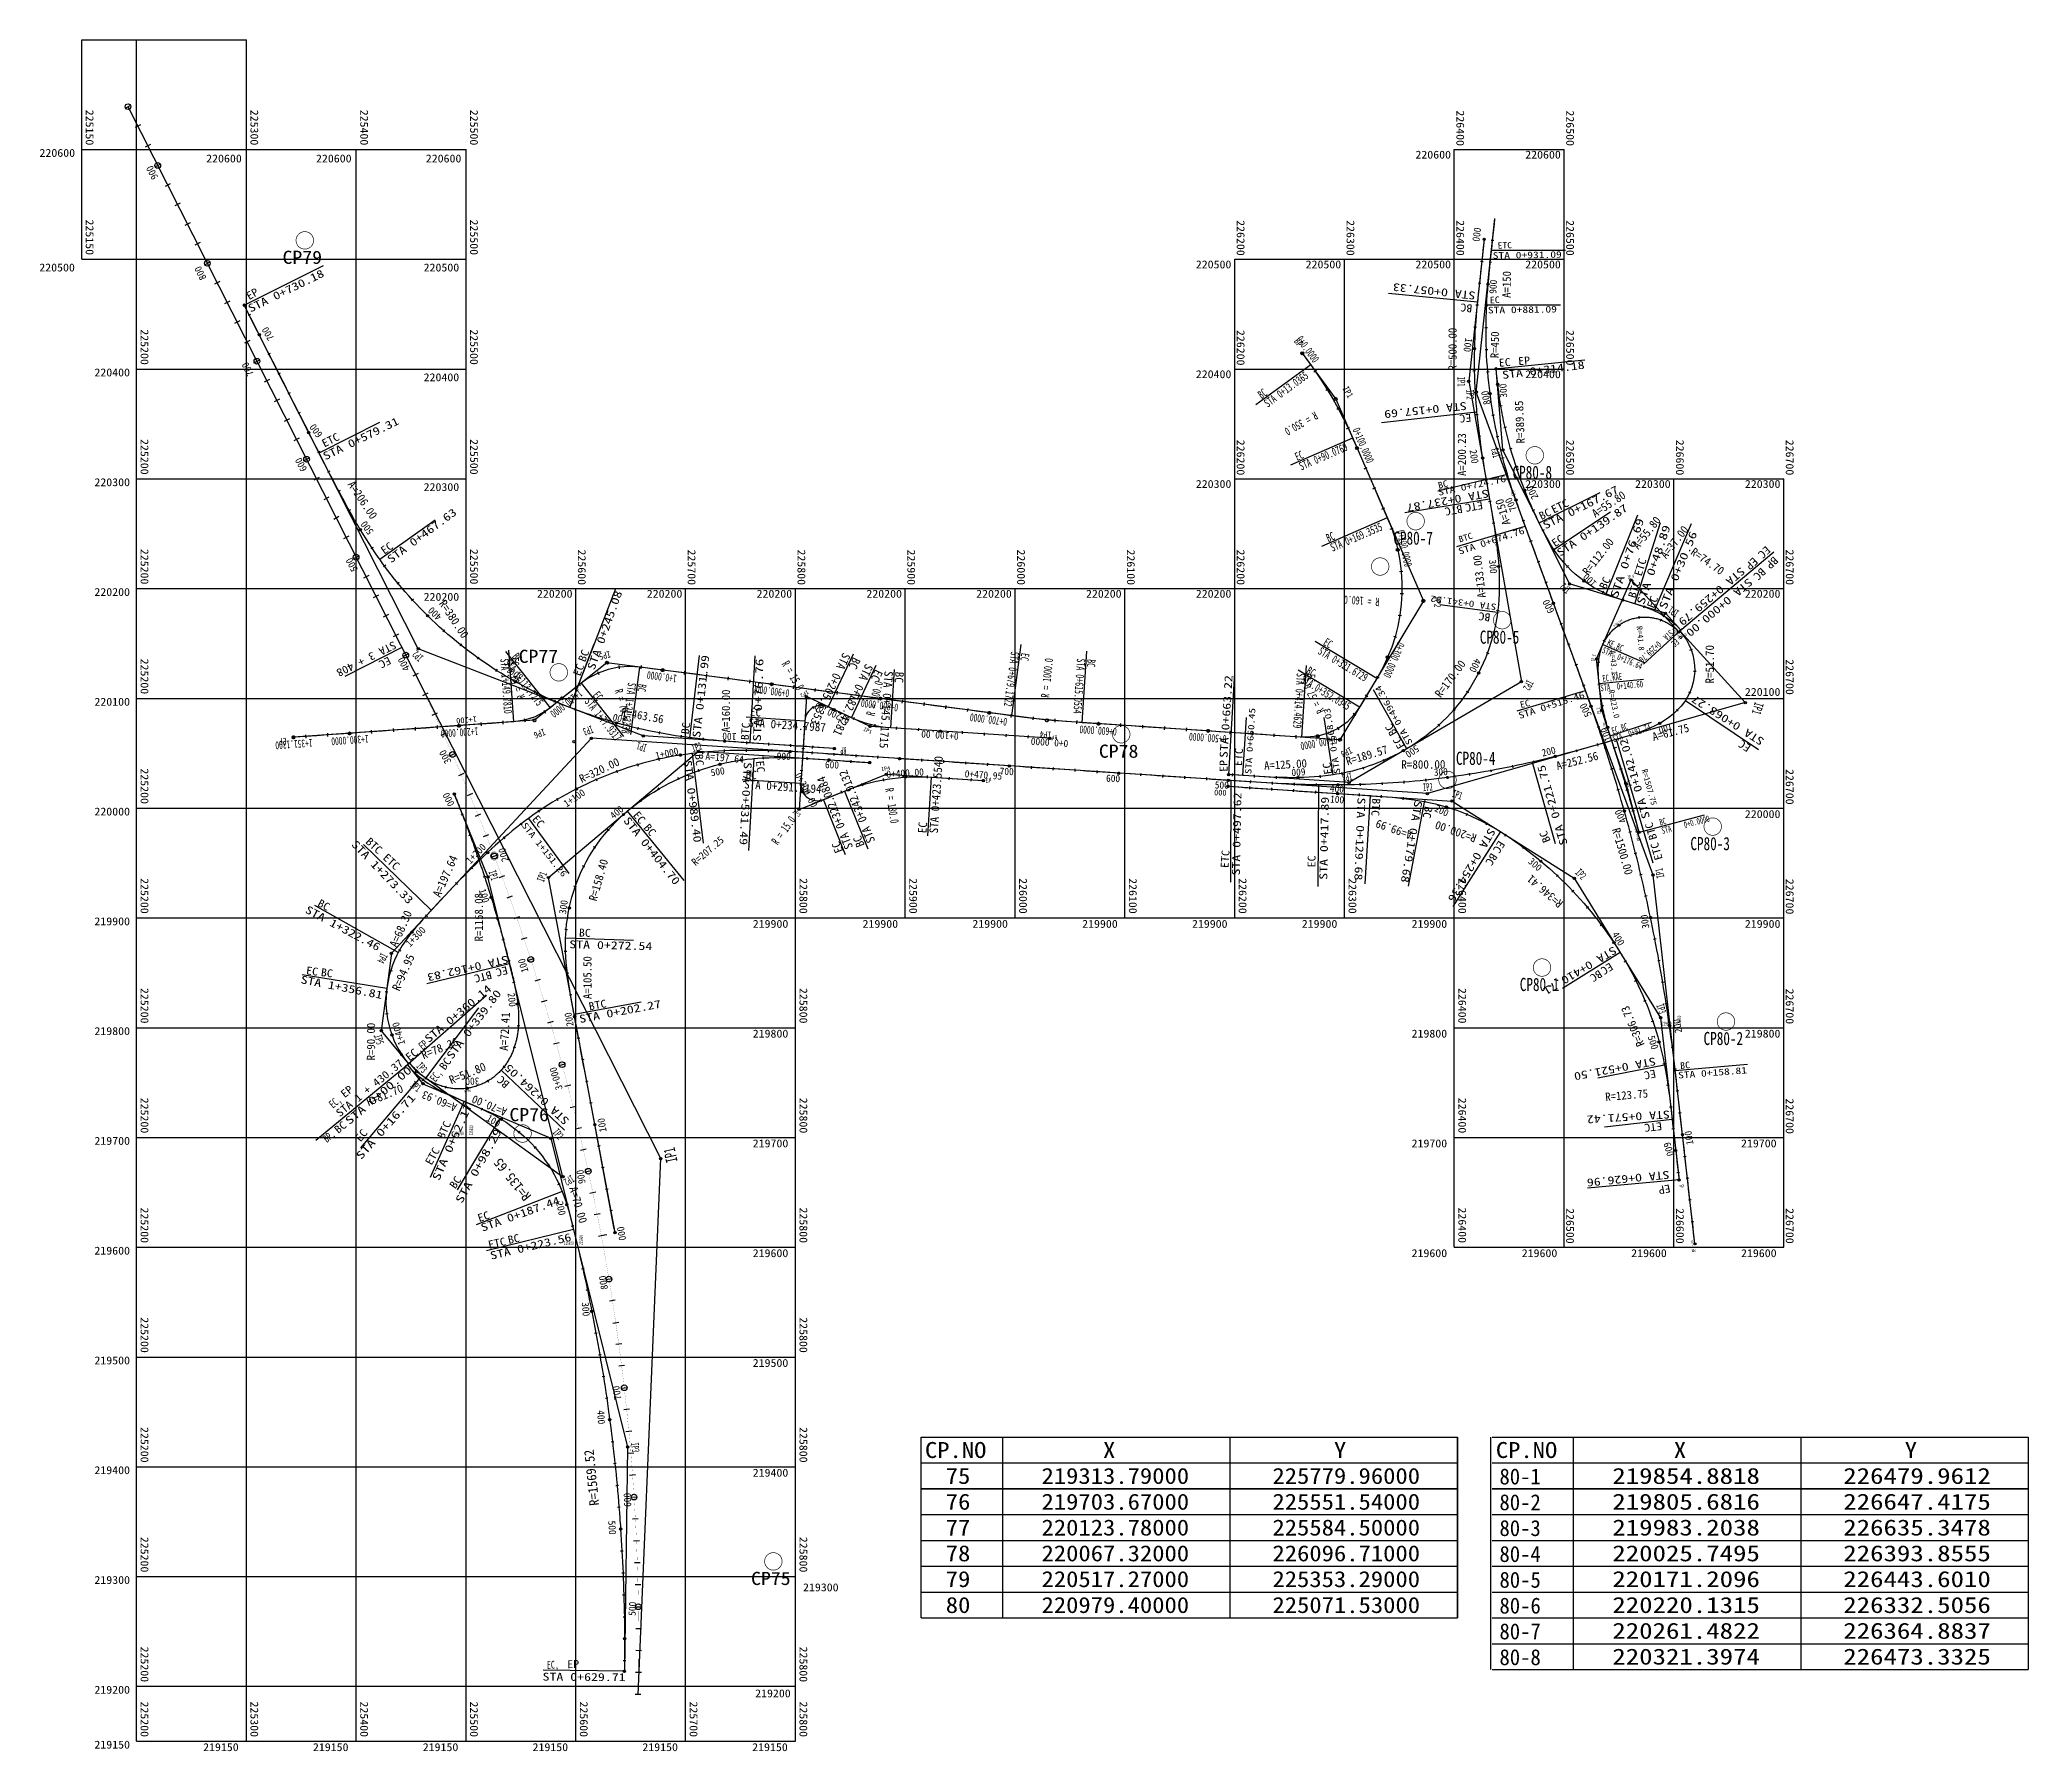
# Model space of a CAD drawing. Extents: x 229178 to 230988, y 219845 to 221404.
import ezdxf
from ezdxf.enums import TextEntityAlignment as Align

# ---------------------------------------------------------------- set-up
doc = ezdxf.new("R2010")
doc.units = 0
doc.header["$LTSCALE"] = 127
doc.header["$MEASUREMENT"] = 0
doc.layers.get('0').update_dxf_attribs({"linetype": 'CONTINUOUS'})
for name, color, linetype in [('CA-ALGN-CNTL', 2, 'CONTINUOUS'), ('CA-ALGN-IPLN', 1, 'CONTINUOUS'), ('CA-ALGN-IPSM', 2, 'CONTINUOUS'), ('CA-ALGN-STSM', 2, 'CONTINUOUS'), ('CA-ALGN-SUBL', 1, 'CONTINUOUS'), ('CA-ALGN-SUBT', 2, 'CONTINUOUS'), ('CA-ALGN-TEXT', 3, 'CONTINUOUS'), ('CA-TABL-LIN1', 4, 'CONTINUOUS'), ('CA-TABL-LIN2', 1, 'CONTINUOUS'), ('CA-TABL-TEX1', 6, 'CONTINUOUS'), ('CA-TABL-TEX2', 3, 'CONTINUOUS'), ('CA-TEXT', 3, 'CONTINUOUS'), ('CV-GRID-LINE', 1, 'CONTINUOUS'), ('CV-GRID-TEXT', 4, 'CONTINUOUS'), ('CV-SURV-SYMB', 3, 'CONTINUOUS'), ('CV-SURV-TEXT', 3, 'CONTINUOUS')]:
    doc.layers.add(name, color=color, linetype=linetype)
doc.styles.add('GHS', font='DotumChe.ttf')
doc.styles.add('GTXT', font='DotumChe.ttf')

msp = doc.modelspace()

# ---------------------------------------------------------------- texts
at = {"layer": 'CA-ALGN-SUBT', "style": 'GHS'}
for s, height, rotation, width, p, p2 in [('STA 0+931.09', 5.99, 0.9173, 1.283447, (230500.7, 221204.7), (230563.6, 221205.7)), ('ETC', 5.76, 1.6957, 1.100098, (230505.3, 221214), (230518.3, 221214.4)), ('STA 0+730.18', 7.2, 26.1816, 1.283447, (229369.4, 221155.7), (229437.2, 221189)), ('EP', 7.2, 30.1495, 1.100098, (229368.2, 221167), (229377.5, 221172.4)), ('STA 0+057.33', 7.2, 173.9615, 1.283447, (230485.3, 221174.6), (230410.2, 221182.6)), ('BC', 7.2, 174.0232, 1.100098, (230482.5, 221162.9), (230471.7, 221164.1)), ('STA 0+881.09', 5.99, 0.9173, 1.283447, (230496.3, 221154.9), (230559.2, 221155.9)), ('EC', 6, 3.1816, 1.100098, (230498.2, 221164), (230507.2, 221164.5)), ('  STA 0+13.0365', 7.5, 36.128, 0.704062, (230290, 221064.8), (230333.6, 221096.7)), ('EC', 7.2, 4.8731, 1.100098, (230506.6, 221106.3), (230517.3, 221107.2)), ('STA 0+314.18', 7.2, 7.2254, 1.283447, (230509.7, 221095.2), (230584.7, 221104.7)), ('EP', 7.2, 4.8731, 1.100098, (230524.2, 221107.8), (230535, 221108.7)), ('  BC', 7.5, 36.128, 0.704062, (230284.4, 221072.5), (230296, 221081)), ('STA 0+157.69', 7.2, 186.0442, 1.283447, (230476.7, 221074.4), (230401.5, 221066.5)), ('ETC', 7.2, 26.8521, 1.100098, (229436.7, 221032.8), (229451.2, 221040.1)), ('STA 0+579.31', 7.2, 26.1816, 1.283447, (229437.6, 221021.1), (229505.4, 221054.4)), ('EC', 7.2, 185.3271, 1.100098, (230480.8, 221063.6), (230470, 221062.6)), ('  EC', 7.5, 23.5164, 0.704062, (230316, 221017.7), (230329.2, 221023.4)), ('  STA 0+90.0769', 7.5, 23.5164, 0.704063, (230319.8, 221009), (230369.3, 221030.5)), ('STA 0+237.87', 7.2, 190.3721, 1.283447, (230496.3, 220994.7), (230421.9, 220981.1)), ('BC', 6, 13.9582, 1.100098, (230451.7, 220995.2), (230460.4, 220997.4)), ('STA 0+724.76', 5.99, 11.6939, 1.283447, (230451.6, 220988.9), (230513.2, 221001.7)), ('STA 0+167.67', 7.2, 26.6503, 1.283447, (230548.6, 220958.1), (230616.1, 220992.1)), ('STA 0+467.63', 7.2, 36.7439, 1.283447, (229497.3, 220927.1), (229557.9, 220972.3)), ('BTC', 7.2, 189.9211, 1.100098, (230472.5, 220980.6), (230456.5, 220977.8)), ('ETC', 7.2, 189.9211, 1.100098, (230491.1, 220984), (230475.1, 220981.3)), ('BC', 7.2, 26.4062, 1.100098, (230545, 220966.6), (230554.7, 220971.4)), ('ETC', 7.2, 26.4062, 1.100098, (230556.2, 220972.6), (230570.7, 220979.8)), ('STA 0+139.87', 7.2, 34.4927, 1.283447, (230562.1, 220933.1), (230624.4, 220975.9)), ('  BC', 7.5, 23.5164, 0.704063, (230344.4, 220943.6), (230357.6, 220949.3)), ('  STA 0+169.3535', 7.5, 23.5164, 0.704062, (230348.2, 220934.9), (230401, 220957.8)), ('STA 0+674.76', 5.99, 18.1487, 1.283447, (230470.5, 220935.1), (230530.2, 220954.7)), ('BTC', 5.76, 17.0339, 1.100098, (230470.6, 220946.2), (230483, 220950)), ('STA 0+76.69', 7.2, 71.2276, 1.400124, (230614.3, 220895.2), (230638.7, 220966.8)), ('STA 0+48.89', 7.2, 71.2276, 1.400124, (230638.4, 220889.1), (230662.7, 220960.7)), ('STA 0+30.56', 7.2, 67.7602, 1.400124, (230658.5, 220884.8), (230687.1, 220954.7)), ('EC', 7.2, 35.2711, 1.100098, (229491.3, 220935.1), (229500.1, 220941.4)), ('EC', 7.2, 33.5171, 1.100098, (230557.3, 220941.8), (230566.3, 220947.8)), ('EC', 7.2, 223.4243, 1.100098, (230749.5, 220943.7), (230741.6, 220936.3)), ('ETC', 7.2, 72.9459, 1.100098, (230636.1, 220915.1), (230640.9, 220930.6)), ('STA 0+259.79', 7.2, 220.5627, 1.283447, (230726.6, 220924.4), (230669.1, 220875.2)), ('EP', 7.2, 223.4243, 1.100098, (230738.1, 220933.4), (230730.2, 220926)), ('BC', 7.2, 223.4243, 1.100098, (230745.2, 220923.9), (230737.4, 220916.5)), ('BP', 7.2, 223.4243, 1.100098, (230756.6, 220934.2), (230748.7, 220926.8)), ('STA 0+245.08', 7.2, 70.3127, 1.283447, (229682.6, 220829.5), (229708.1, 220900.7)), ('BC', 7.2, 65.835, 1.100098, (230603.8, 220903), (230608.3, 220912.9)), ('BTC', 7.2, 72.9459, 1.100098, (230630.6, 220895), (230635.3, 220910.5)), ('STA 0+000.00', 7.2, 220.5627, 1.283447, (230733.5, 220914.4), (230676, 220865.2)), ('STA 0+341.92', 5.76, 172.6944, 1.283447, (230504.3, 220890.3), (230444.3, 220898)), ('BC', 7.2, 172.3864, 1.100098, (230499, 220881.4), (230488.3, 220882.8)), ('EC', 7.2, 68.4091, 1.100098, (230647.5, 220885.7), (230651.5, 220895.8)), ('    STA  0+259.76', 5.999, 222.4991, 0.733398, (230670.9, 220875.1), (230633.3, 220840.7)), ('STA 3 + 408', 7.2, 206.8521, 1.100098, (229499.9, 220856.8), (229446.9, 220830)), ('  STA 0+679.1722', 7.5, 262.545, 0.704062, (230063, 220854.4), (230055.5, 220797.3)), ('  STA 0+321.6729', 7.5, 328.971, 0.704063, (230334.7, 220848.9), (230384.1, 220819.2)), ('  EC', 7.5, 328.971, 0.704062, (230339.6, 220857), (230351.9, 220849.6)), ('    STA  0+176.64', 5.999, 336.4475, 0.733398, (230588.6, 220850.7), (230635.4, 220830.3)), ('KE,BC', 6, 336.4475, 0.733398, (230604.3, 220852.9), (230618, 220846.9)), ('EC', 6, 222.4991, 0.733398, (230667.1, 220859.2), (230662.6, 220855.1)), ('EC', 7.2, 206.8521, 1.100098, (229495.1, 220842.6), (229485.4, 220837.8)), ('  STA 1+149.7810', 7.5, 274.0292, 0.704063, (229596.4, 220847.6), (229600.4, 220790.1)), ('  STA 1+113.7275', 7.5, 308.4578, 0.704062, (229595.2, 220841.8), (229631, 220796.7)), ('  EC', 7.5, 274.0292, 0.704062, (229605.8, 220848.3), (229606.8, 220833.9)), ('  BC', 7.5, 308.4578, 0.704062, (229602.6, 220847.7), (229611.6, 220836.4)), ('EC', 7.2, 68.8276, 1.100098, (229669.6, 220824), (229673.5, 220834.1)), ('STA 0+131.99', 7.2, 83.6261, 1.283447, (229778.9, 220768.2), (229787.3, 220843.3)), ('STA 0+76.76', 7.2, 88.1603, 1.400124, (229834.2, 220764.8), (229836.6, 220840.4)), ('  EC', 7.5, 262.545, 0.704063, (230072.4, 220853.1), (230070.5, 220838.9)), ('  STA 0+615.0554', 7.5, 266.2186, 0.704063, (230122.6, 220848), (230118.8, 220790.5)), ('  BC', 7.5, 266.2186, 0.704062, (230132, 220847.3), (230131.1, 220833)), ('  BC', 7.5, 328.971, 0.704062, (230324, 220831), (230336.3, 220823.6)), ('EC', 7.5, 308.4578, 0.704063, (229680.7, 220807), (229685.2, 220801.3)), ('STA 1+21.3338', 7.5, 262.545, 0.704062, (229713.3, 220819), (229707.2, 220772.6)), ('BC', 7.5, 262.545, 0.704062, (229722.7, 220817.8), (229721.8, 220810.7)), ('STA 0+663.22', 7.2, 86.4382, 1.283447, (230259.1, 220749.8), (230263.8, 220825.2)), ('  STA 0+414.4629', 7.5, 266.2186, 0.704063, (230322.7, 220834.7), (230318.9, 220777.3)), ('  STA 0+352.0345', 7.5, 328.971, 0.704063, (230319.1, 220822.8), (230368.4, 220793.2)), ('  EC', 7.5, 266.2186, 0.704063, (230332.2, 220834.1), (230331.2, 220819.7)), ('STA 0+496.34', 5.76, 119.4168, 1.283447, (230427.9, 220764), (230398.2, 220816.7)), ('    STA  0+140.60', 5.999, 5.7728, 0.733398, (230587.1, 220809.5), (230637.8, 220814.6)), ('EC,KAE', 6, 5.7728, 0.733398, (230600.9, 220819.4), (230618.8, 220821.3)), ('STA 1+77.9317', 7.5, 308.4578, 0.704062, (229673.2, 220801.1), (229702.3, 220764.4)), ('STA 0+650.45', 5.76, 86.4382, 1.283447, (230280.8, 220735.1), (230284.6, 220795.4)), ('STA 0+568.03', 5.76, 99.0378, 1.283447, (230362, 220736.1), (230352.5, 220795.8)), ('STA 0+515.46', 5.99, 18.1487, 1.283447, (230525.2, 220785.5), (230585, 220805.1)), ('EC', 6, 13.6036, 1.100098, (230526.3, 220795.4), (230535.1, 220797.5)), ('STA 0+068.27', 7.2, 147.6311, 1.283447, (230748.6, 220767), (230684.8, 220807.5)), ('BC', 7.2, 120.3416, 1.100098, (230413.9, 220772.7), (230408.4, 220782)), ('EC,BC', 6, 18.3247, 0.733398, (230610.1, 220771.6), (230624.3, 220776.3)), ('    STA  0+91.74', 5.999, 18.3247, 0.733398, (230599.7, 220760.4), (230645.2, 220775.5)), ('ETC', 7.2, 86.2186, 1.100098, (230272.2, 220742.5), (230273.3, 220758.7)), ('EC', 7.2, 120.3416, 1.100098, (230421, 220760.9), (230415.5, 220770.2)), ('STA 0+142.02', 7.2, 106.2736, 1.283447, (230644, 220695.8), (230622.8, 220768.4)), ('EC', 7.2, 146.8424, 1.100098, (230736.5, 220761), (230727.4, 220766.9)), ('STA 0+989.40', 7.2, 277.0783, 1.283447, (229763.9, 220747.6), (229773.2, 220672.6)), ('STA 0+531.49', 7.2, 266.9622, 1.283447, (229818.8, 220746.4), (229814.7, 220670.9)), ('EC', 7.2, 275.0396, 1.100098, (229829.8, 220747.2), (229830.8, 220736.4)), ('EP', 7.2, 90.8289, 1.100098, (230259.2, 220737.4), (230259.1, 220748.2)), ('EC', 7.2, 98.6749, 1.100098, (230354.4, 220735.6), (230352.8, 220746.3)), ('STA 0+221.75', 7.2, 106.2736, 1.283447, (230569, 220671.7), (230547.9, 220744.3)), ('STA 0+497.62', 7.2, 88.8495, 1.283447, (230270.4, 220642.9), (230271.9, 220718.5)), ('STA 0+417.89', 7.2, 88.8495, 1.283447, (230350, 220639), (230351.5, 220714.6)), ('STA 0+129.68', 7.2, 267.8395, 1.283447, (230377.6, 220714.1), (230374.7, 220638.6)), ('BTC', 7.2, 266.2186, 1.100098, (230391.2, 220713.5), (230390.1, 220697.3)), ('STA 0+179.68', 7.2, 260.4558, 1.283447, (230429.6, 220711.7), (230417, 220637.1)), ('BC', 7.2, 259.0566, 1.100098, (230439, 220706.5), (230436.9, 220695.9)), ('STA 1+151.26', 5.76, 308.49, 1.283447, (229616, 220688.4), (229653.7, 220641.1)), ('STA 0+404.70', 7.2, 308.49, 1.283447, (229708.6, 220692.8), (229755.7, 220633.6)), ('STA 0+254.36', 7.2, 239.851, 1.283447, (230497.5, 220686.9), (230459.5, 220621.5)), ('BC', 7.2, 112.1694, 1.100098, (230553.6, 220674.5), (230549.6, 220684.5)), ('BTC', 7.2, 105.9769, 1.100098, (230650.5, 220676.5), (230646, 220692)), ('BC', 6, 14.8384, 0.733398, (230653.3, 220688.4), (230659.1, 220689.9)), ('STA    0+0.0000', 5.999, 14.8384, 0.733398, (230655.3, 220680.6), (230698.8, 220692.2)), ('STA 1+273.33', 7.2, 313.9481, 1.283447, (229460.8, 220670.7), (229513.2, 220616.3)), ('BTC', 7.2, 317.0563, 1.100098, (229473.6, 220673), (229485.5, 220662)), ('ETC', 7.2, 86.2186, 1.100098, (230260, 220649.6), (230261.1, 220665.8)), ('EC', 7.2, 237.6628, 1.100098, (230506.3, 220675.4), (230500.5, 220666.3)), ('ETC', 7.2, 105.9769, 1.100098, (230655.5, 220658.1), (230651.1, 220673.7)), ('ETC', 7.2, 317.0563, 1.100098, (229489.4, 220658.4), (229501.3, 220647.4)), ('EC', 7.2, 89.0738, 1.100098, (230339.2, 220650.3), (230339.4, 220661.1)), ('BC', 7.2, 237.6628, 1.100098, (230499.4, 220664.1), (230493.6, 220655)), ('STA 1+322.46', 7.2, 331.9121, 1.283447, (229418.5, 220609.5), (229485.2, 220573.9)), ('BC', 7.2, 331.8796, 1.100098, (229429.8, 220615.4), (229439.3, 220610.4)), ('BC', 7.2, 357.8964, 1.100098, (229668.4, 220587.4), (229679.2, 220587)), ('STA 0+272.54', 7.2, 358.6246, 1.283447, (229659.7, 220576.7), (229735.3, 220574.9)), ('STA 0+410.71', 7.2, 211.0587, 1.283447, (230610.7, 220578.8), (230546, 220539.8)), ('EC', 7.2, 352.6071, 1.100098, (229419.8, 220553), (229430.5, 220551.6)), ('BC', 7.2, 352.6071, 1.100098, (229433.2, 220551.4), (229443.9, 220550)), ('STA 0+162.83', 7.2, 192.9486, 1.283447, (229603.4, 220570.2), (229529.8, 220553.3)), ('EC', 7.2, 194.0309, 1.100098, (229602.7, 220560.4), (229592.2, 220557.8)), ('BC', 7.2, 211.802, 1.100098, (230597.5, 220557.3), (230588.4, 220551.6)), ('EC', 7.2, 211.802, 1.100098, (230607.4, 220563.9), (230598.2, 220558.2)), ('STA 1+356.81', 7.2, 348.9343, 1.283447, (229414.7, 220544.9), (229488.9, 220530.4)), ('STA 0+360.14', 7.2, 39.9692, 1.283447, (229531.7, 220490.1), (229589.6, 220538.6)), ('BTC', 7.2, 194.0309, 1.100098, (229588.2, 220556.1), (229572.5, 220552.2)), ('STA 0+339.80', 7.2, 53.2736, 1.283447, (229553.1, 220474.9), (229598.3, 220535.5)), ('STA 0+202.27', 7.2, 10.8294, 1.283447, (229669.5, 220508.5), (229743.8, 220522.7)), ('BTC', 7.2, 10.6047, 1.100098, (229678.2, 220520), (229694.1, 220523)), ('EC', 7.2, 39.2413, 1.100098, (229514.3, 220473.5), (229522.7, 220480.3)), (',EP', 7.2, 39.2413, 0.733398, (229523.4, 220481.3), (229531.7, 220488.2)), ('STA 1 + 430.37', 7.2, 39.439, 1.100098, (229450.9, 220422.6), (229509.3, 220470.7)), ('STA 0+00.00', 7.2, 40.4408, 1.400124, (229459.4, 220415.4), (229517, 220464.4)), ('BC', 7.2, 54.2748, 1.100098, (229546.5, 220465), (229552.8, 220473.8)), ('STA 0+264.05', 7.2, 137.0292, 1.283447, (229660.3, 220420.3), (229605, 220471.9)), ('STA 0+521.50', 7.2, 190.85, 1.283447, (230648.5, 220477.4), (230574.2, 220463.2)), ('STA 0+158.81', 5.99, 4.4481, 1.283447, (230669.7, 220457.9), (230732.4, 220462.7)), ('BC', 6, 4.7449, 1.100098, (230671.6, 220466.7), (230680.6, 220467.5)), ('EP', 7.2, 39.4386, 1.100098, (229455.2, 220440), (229463.6, 220446.8)), ('EC,', 7.2, 54.2748, 0.733398, (229538, 220454.3), (229544.3, 220463)), ('BC', 7.2, 138.0535, 1.100098, (229606, 220453.8), (229598, 220461)), ('EC', 7.2, 191.1377, 1.100098, (230648.5, 220466.2), (230637.9, 220464.1)), ('EC,', 7.2, 39.4386, 0.733398, (229444.5, 220430.5), (229452.9, 220437.3)), ('STA 0+16.71', 7.2, 48.463, 1.400124, (229470.2, 220383.5), (229520.3, 220440.1)), ('STA 0+62.17', 7.2, 66.371, 1.400124, (229541.2, 220364.3), (229571.5, 220433.6)), ('BC', 7.2, 39.2413, 1.100098, (229449.3, 220407.4), (229457.7, 220414.2)), ('EC', 7.2, 50.9602, 1.100098, (229469.7, 220399.7), (229476.5, 220408.1)), ('BTC', 7.2, 65.6769, 1.100098, (229545.6, 220402.4), (229552.3, 220417.1)), ('STA 0+98.29', 7.2, 61.0616, 1.400124, (229561.9, 220343.6), (229598.5, 220409.7)), ('225500', 3.5, 90, 0.628627, (229572.2, 220406.3), (229572.2, 220415.3)), ('STA 0+571.42', 7.2, 183.6569, 1.283447, (230661.8, 220428.9), (230586.3, 220424.1)), ('ETC', 7.2, 186.475, 1.100098, (230654.5, 220418.3), (230638.4, 220416.5)), ('BP,', 7.2, 39.4386, 0.733398, (229439, 220399.2), (229447.3, 220406)), ('ETC', 7.2, 60.8985, 1.100098, (229534.3, 220378.5), (229542.2, 220392.6)), ('BC', 7.2, 55.4549, 1.100098, (229555.9, 220356.9), (229562, 220365.8)), ('STA 0+626.96', 7.2, 185.7257, 1.283447, (230661.3, 220374), (230586.1, 220366.5)), ('EP', 7.2, 191.1377, 1.100098, (230661.7, 220361.6), (230651.1, 220359.5)), ('STA 0+187.44', 7.2, 19.8108, 1.283447, (229580.7, 220318.4), (229651.9, 220344)), ('EC', 7.2, 18.2578, 1.100098, (229577.7, 220327.2), (229587.9, 220330.6)), ('ETC', 7.2, 12.1365, 1.100098, (229586.8, 220302.9), (229602.6, 220306.4)), ('STA 0+223.56', 7.2, 13.3822, 1.283447, (229588.6, 220292.9), (229662.2, 220310.4)), ('BC', 7.2, 12.1365, 1.100098, (229604.6, 220307.3), (229615.1, 220309.5)), ('EC,', 7.2, 1.5741, 0.733398, (229639.5, 219920.2), (229650.3, 219920.5)), ('EP', 7.2, 1.5741, 1.100098, (229658, 219920.8), (229668.8, 219921.1)), ('STA 0+629.71', 7.2, 359.6667, 1.283447, (229635.4, 219909.5), (229711, 219909))]:
    msp.add_text(s, height=height, rotation=rotation, dxfattribs=dict(at, width=width)).set_placement(p, p2, align=Align.FIT)
for s, height, rotation, p in [('A=55.80', 7.55, 33.4618, (230594.1, 220968.7)), ('A=55.80', 7.55, 52.1065, (230633.3, 220939.4)), ('A=37.00', 7.55, 52.1065, (230658.6, 220930.9)), ('STA 0+205.6353', 7.8, 244.8722, (229909.1, 220846.5)), ('STA 0+182.4281', 7.8, 244.8722, (229929.7, 220836.4)), ('BC', 7.8, 244.8722, (229918.2, 220842.4)), ('EC', 7.8, 244.8722, (229938.5, 220831.3)), ('STA 0+145.1715', 7.8, 266.2186, (229946.8, 220829.4)), ('BC', 7.8, 266.2186, (229956.7, 220828.8)), ('EC', 7.8, 356.2682, (229824.1, 220788.3)), ('STA 0+234.7987', 7.8, 356.2682, (229822.7, 220778.5)), ('BC', 7.8, 356.2682, (229820.1, 220731.1)), ('STA 0+342.9132', 7.8, 111.8873, (229938.5, 220674.4)), ('STA 0+423.5540', 7.8, 86.2186, (229995.4, 220681.1)), ('R=1507.75', 5.25, 285.4135, (230636.3, 220739.1)), ('STA 0+291.8194', 7.8, 356.2682, (229818.8, 220722.3)), ('STA 0+322.0884', 7.8, 111.8873, (229918.4, 220668.7)), ('EC', 7.8, 86.2186, (229985, 220681.3)), ('EC', 7.8, 111.8873, (229909.3, 220665.3)), ('BC', 7.8, 111.8873, (229928.9, 220670.6)), ('R=123.75', 7.55, 4.8341, (230603.5, 220437.5))]:
    msp.add_text(s, height=height, rotation=rotation, dxfattribs=at).set_placement(p)
at = {"layer": 'CA-ALGN-SUBT', "style": 'GHS', "width": 0.628627}
msp.add_text('219700', height=3.5, dxfattribs=at).set_placement((229554.7, 220406.3), (229563.7, 220406.3), align=Align.FIT)
at = {"layer": 'CA-ALGN-TEXT', "style": 'GHS'}
for s, height, rotation, p in [('900', 6.6, 116.7006, (229285.6, 221278.9)), ('000', 6.6, 262.1602, (230483.9, 221233.6)), ('800', 6.6, 116.7006, (229329.5, 221187.3)), ('900', 6.6, 87.0535, (230504, 221172.7)), ('700', 6.6, 121.0728, (229391.4, 221132.5)), ('100', 6.6, 262.1602, (230475.7, 221133)), ('700', 6.6, 116.7006, (229372.6, 221099.8)), ('800', 6.6, 101.4626, (230498.9, 221072.5)), ('300', 6.6, 93.6407, (230513.9, 221078.4)), ('600', 6.6, 125.9956, (229435.4, 221044.7)), ('200', 6.6, 279.0983, (230479.5, 221030.4)), ('600', 6.6, 117.9587, (229421.3, 221013)), ('200', 6.6, 116.3746, (230542.5, 220987.5)), ('700', 6.6, 115.7744, (230522.9, 220976.4)), ('500', 6.6, 125.9956, (229482, 220956.3)), ('500', 6.6, 117.9587, (229467.5, 220921.8)), ('300', 6.6, 275.3582, (230497.2, 220930.4)), ('100', 6.6, 134.6458, (230595.8, 220909.7)), ('400', 6.6, 135.9947, (229544.1, 220879.3)), ('600', 6.6, 117.0609, (230557.2, 220883.8)), ('400', 6.6, 117.9587, (229514.9, 220831.4)), ('300', 6.6, 144.9599, (229618.3, 220824.8)), ('400', 6.6, 244.2404, (230484.6, 220841.5)), ('500', 6.6, 117.0609, (230591.1, 220789.3)), ('1+200', 5.28, 185.7472, (229575.3, 220788.2)), ('200', 6.6, 165.394, (229712.7, 220787.4)), ('100', 6.6, 111.1496, (230609.1, 220766.7)), ('100', 6.6, 196.1761, (230663.3, 220781.8)), ('300', 6.6, 117.9587, (229552.6, 220746.8)), ('1+000', 6.6, 12.6444, (229738.9, 220748.7)), ('100', 6.6, 177.7838, (229812, 220772.6)), ('500', 6.6, 214.0693, (230430.9, 220762.2)), ('200', 6.6, 14.2254, (230546.2, 220751.2)), ('500', 6.6, 9.4801, (229789.1, 220733.2)), ('900', 6.6, 358.3341, (229848.6, 220748.5)), ('600', 6.6, 358.3246, (229892.5, 220740.7)), ('700', 6.6, 358.3341, (230051.6, 220734.7)), ('600', 6.6, 184.3451, (230329.9, 220740.7)), ('300', 6.6, 3.3937, (230447.2, 220733.7)), ('1+100', 6.6, 33.9256, (229657.3, 220704.9)), ('EP', 3.5, 356.2186, (230038.6, 220727.7)), ('600', 6.6, 358.3341, (230148.5, 220728.3)), ('000', 5.28, 358.3341, (230246.9, 220716)), ('500', 6.6, 358.3341, (230247.5, 220722.2)), ('400', 6.6, 355.9686, (230352.2, 220719.2)), ('000', 6.6, 117.9587, (229555.6, 220708)), ('400', 6.6, 40.5378, (229700.2, 220693.9)), ('100', 6.6, 355.9686, (230352.4, 220709.4)), ('200', 6.6, 333.7677, (230447.1, 220701.9)), ('400', 6.6, 117.0609, (230622.9, 220692.6)), ('1+200', 6.6, 45.9724, (229569.7, 220652.9)), ('200', 6.6, 106.5937, (229604.8, 220656.5)), ('300', 6.6, 318.7492, (230532.4, 220654.8)), ('100', 6.6, 287.2774, (229577.2, 220629.7)), ('300', 6.6, 81.8929, (229656.7, 220607.4)), ('1+300', 6.6, 45.9724, (229514.8, 220577.3)), ('300', 6.6, 99.1435, (230643.4, 220595.1)), ('400', 6.6, 301.4813, (230609, 220589.1)), ('100', 6.6, 106.5937, (229622.7, 220555.7)), ('200', 6.6, 276.8783, (229603.5, 220535.7)), ('1+400', 6.6, 106.5937, (229510.5, 220489.6)), ('200', 6.6, 99.9393, (229663.8, 220506.1)), ('200', 6.6, 99.1435, (230673.2, 220500)), ('500', 6.6, 287.1544, (230641.7, 220496)), ('3+000', 6.6, 106.5937, (229653.8, 220448.6)), ('300', 6.6, 182.9292, (229577.7, 220459)), ('100', 6.6, 328.4614, (229583.6, 220420)), ('100', 6.6, 99.9393, (229693.8, 220409.8)), ('600', 6.6, 287.1544, (230656, 220398.8)), ('100', 6.6, 99.1435, (230683.6, 220398.1)), ('900', 6.6, 99.9393, (229674.7, 220362.7)), ('200', 6.6, 282.7013, (229647.6, 220345.3)), ('000', 6.6, 99.9393, (229711.6, 220311)), ('800', 6.6, 99.9393, (229695, 220266.3)), ('300', 6.6, 274.0926, (229671.1, 220254)), ('700', 6.6, 99.9393, (229707.3, 220165.9)), ('400', 6.6, 274.0926, (229685, 220155.6)), ('600', 6.6, 92.4292, (229716.2, 220067.9)), ('500', 6.6, 274.0926, (229695.1, 220055)), ('500', 6.6, 88.4724, (229720.2, 219968.5))]:
    msp.add_text(s, height=height, rotation=rotation, dxfattribs=at).set_placement(p)
for s, height, rotation, width, p, p2 in [('BP', 6, 306.128, 0.855632, (230319.2, 221129.6), (230323.3, 221123.9)), ('0+0.0000', 7.2, 306.128, 0.692654, (230321.3, 221131.2), (230337.4, 221109.3)), ('IP1', 6, 299.8222, 0.855632, (230363.7, 221086.4), (230369, 221077.3)), ('IP1', 7, 271.8741, 0.628627, (230468.5, 221097.2), (230468.8, 221088.2)), ('IP2', 7, 271.8741, 0.628627, (230476.6, 221085.5), (230476.9, 221076.5)), ('0+100.0000', 7.2, 293.5164, 0.692654, (230372.8, 221049), (230386.3, 221017.8)), ('IP3', 7, 105.6396, 0.628627, (230508, 221024.6), (230505.5, 221033.3)), ('IP3', 3.5, 108.6311, 0.628627, (230521.7, 220989.6), (230520.3, 220993.9)), ('0+200.0000', 7.2, 282.5419, 0.692654, (230413.2, 220956.8), (230420.5, 220923.6)), ('IP2', 7, 139.6761, 0.628627, (230572.5, 220904.4), (230565.6, 220910.2)), ('IP 4', 3.5, 9.4733, 0.628627, (230623.6, 220912.9), (230629.6, 220913.9)), ('IP2', 6, 266.2437, 0.855632, (230448, 220897.7), (230447.3, 220887.2)), ('IP1', 7, 147.7226, 0.628627, (230671, 220883.7), (230663.4, 220888.5)), ('0+200.0000', 2, 34.4246, 0.733398, (230610.9, 220869.2), (230619.1, 220874.9)), ('0+259.7686', 2, 312.4991, 0.733398, (230663.6, 220866.9), (230670.3, 220859.6)), ('0 + 000', 2, 132.4979, 0.733398, (230673.2, 220862.9), (230668.5, 220868.1)), ('0 + 000', 2, 132.4979, 0.733398, (230673.2, 220862.9), (230668.5, 220868.1)), ('IP2', 7, 137.8398, 0.628627, (229527.4, 220842.4), (229520.7, 220848.5)), ('BC', 7.2, 68.8276, 1.100098, (229674.2, 220836.8), (229678.1, 220846.9)), ('IP5', 6, 195.5014, 0.855632, (229696.4, 220847.7), (229686.3, 220844.9)), ('0+300.0000', 7.2, 246.732, 0.692654, (230414.2, 220856.3), (230400.8, 220825)), ('EP', 3.5, 312.4991, 0.628627, (230669.1, 220859.1), (230671.1, 220856.9)), ('EP', 3.5, 312.4991, 0.628627, (230669.1, 220859.1), (230671.1, 220856.9)), ('BP', 3.5, 132.4979, 0.628627, (230674.3, 220860.4), (230672.2, 220862.6)), ('BP', 3.5, 132.4979, 0.628627, (230674.3, 220860.4), (230672.2, 220862.6)), ('EP', 3.5, 312.4989, 0.628627, (230673.1, 220861.5), (230675.2, 220859.3)), ('1+0.0000', 7.2, 172.545, 0.692654, (229757.9, 220825.6), (229731, 220829.1)), ('IP 3', 3.5, 82.3826, 0.628627, (230593.7, 220838), (230594.5, 220844)), ('1+100.0000', 7.2, 218.4578, 0.692654, (229668.3, 220812.8), (229641.6, 220791.7)), ('0+900.0000', 7.2, 172.545, 0.692654, (229860.5, 220812.2), (229826.8, 220816.6)), ('IP2', 7, 245.1313, 0.628627, (230531.9, 220821.8), (230528.1, 220813.7)), ('0+800.0000', 7.2, 172.545, 0.692654, (229959.6, 220799.2), (229925.9, 220803.6)), ('IP 2', 3.5, 102.0488, 0.628627, (230599.5, 220790.4), (230598.3, 220796.2)), ('IP1', 8.4, 254.2379, 0.628627, (230739.5, 220801.4), (230736.6, 220791)), ('1+200.0000', 7.2, 184.0292, 0.692654, (229576.5, 220777.9), (229542.6, 220775.5)), ('IP6', 6, 201.2435, 0.855632, (229636.5, 220776.9), (229626.7, 220773)), ('IP3', 7, 201.6375, 0.628627, (229679.9, 220779.8), (229671.5, 220776.5)), ('BC', 7.2, 82.8057, 1.100098, (229768.6, 220771.2), (229770, 220781.9)), ('BTC', 7.2, 86.2186, 1.100098, (229823.1, 220766), (229824.2, 220782.1)), ('0+700.0000', 7.2, 172.545, 0.692654, (230058.8, 220786.2), (230025.1, 220790.7)), ('IP4', 6, 174.3818, 0.855632, (230099, 220773.8), (230088.5, 220774.8)), ('0+600.0000', 7.2, 176.2186, 0.692654, (230158.5, 220777.3), (230124.6, 220779.6)), ('0+100.0000', 2, 106.2034, 0.733398, (230605.5, 220772.9), (230602.7, 220782.5)), ('1+351.1300', 7.2, 184.0292, 0.692654, (229425.7, 220767.3), (229391.8, 220764.9)), ('EP', 6, 184.0292, 0.855632, (229402.1, 220768.4), (229395.1, 220767.9)), ('1+300.0000', 7.2, 184.0292, 0.692654, (229476.7, 220770.9), (229442.8, 220768.5)), ('IP1', 7, 164.5833, 0.628627, (229730.9, 220762.2), (229722.3, 220764.6)), ('IP2', 7, 18.1562, 0.628627, (229772.5, 220755.3), (229781.1, 220758.1)), ('BP', 6.3, 176.2186, 0.628627, (229912.3, 220759.7), (229906.9, 220760)), ('0+500.0000', 7.2, 176.2186, 0.692654, (230258.3, 220770.7), (230224.4, 220773)), ('0+400.0000', 7.2, 190.7566, 0.692654, (230358.5, 220770.3), (230325.1, 220764)), ('IP3', 6, 207.5948, 0.855632, (230370.8, 220760.2), (230361.5, 220755.3)), ('BC', 7.2, 275.0396, 1.100098, (229774.3, 220753.4), (229775.2, 220742.6)), ('IP3', 7, 193.2801, 0.628627, (230371.8, 220736.9), (230363, 220734.8)), ('IP2', 7, 5.5494, 0.628627, (230437.5, 220719.7), (230446.4, 220720.5)), ('IP1', 7, 341.9407, 0.628627, (230463.1, 220714.7), (230471.7, 220711.9)), ('IP 1', 3.5, 106.5816, 0.628627, (230627.5, 220724.5), (230625.7, 220730.2)), ('EC', 7.2, 310.3406, 1.100098, (229625.4, 220694.1), (229632.4, 220685.9)), ('EC', 7.2, 310.0938, 1.100098, (229717.3, 220697.7), (229724.2, 220689.4)), ('BC', 7.2, 310.0938, 1.100098, (229726.9, 220686.3), (229733.9, 220678)), ('0+0.0000', 2, 104.8384, 0.733398, (230633.8, 220678), (230631.7, 220685.8)), ('BP', 3.5, 104.8384, 0.628627, (230635.8, 220675), (230635, 220677.9)), ('IP1', 7, 288.059, 0.628627, (229586.1, 220646.4), (229588.9, 220637.8)), ('IP1', 7, 288.059, 0.628627, (229586.1, 220646.4), (229588.9, 220637.8)), ('IP2', 7, 314.7324, 0.628627, (230575.4, 220645), (230581.7, 220638.6)), ('IP1', 7, 103.2865, 0.628627, (230657.1, 220641.4), (230655.1, 220650.2)), ('IP1', 7, 70.3493, 0.628627, (229636.5, 220636.4), (229639.6, 220644.9)), ('IP4', 7, 244.8317, 0.628627, (229488.3, 220573.1), (229484.5, 220564.9)), ('IP3', 7, 289.1385, 0.628627, (230649.5, 220524.7), (230652.4, 220516.2)), ('IP5', 7, 286.0231, 0.628627, (229482, 220496.8), (229484.5, 220488.2)), ('IP3', 7, 313.3914, 0.628627, (229520, 220468.9), (229526.2, 220462.3)), ('IP1', 7, 323.0673, 0.628627, (229514.3, 220450.7), (229521.5, 220445.3)), ('300.00', 2, 188.2936, 0.733398, (229570, 220448), (229564, 220447.2)), ('IP2', 7, 310.4377, 0.628627, (229644.1, 220408.7), (229649.9, 220401.8)), ('IP1', 10.5, 102.2299, 0.628627, (229758.4, 220382.7), (229755.5, 220395.9)), ('IP2', 7, 214.1529, 0.628627, (229661.3, 220370.5), (229653.9, 220365.5)), ('EP', 3.5, 276.475, 0.628627, (230670.9, 220361.2), (230671.2, 220358.2)), ('0 + 000', 2, 96.475, 0.733398, (230683.7, 220303.8), (230682.9, 220310.7)), ('BP', 3.5, 96.475, 0.628627, (230685.6, 220300), (230685.3, 220303)), ('IP3', 7, 276.5693, 0.628627, (229715.9, 220126), (229717, 220117))]:
    msp.add_text(s, height=height, rotation=rotation, dxfattribs=dict(at, width=width)).set_placement(p, p2, align=Align.FIT)
for s, height, rotation, p in [('IP2', 3.5, 210.5702, (229873, 220809.9)), ('0+200.00', 6.6, 154.8722, (229900.5, 220793.7)), ('IP1', 3.5, 338.6531, (229930.9, 220773.4)), ('0+100.00', 6.6, 176.2186, (229997.5, 220774)), ('0+0.0000', 6.6, 176.2186, (230097.3, 220767.4)), ('IP4', 3.5, 9.053, (229948.1, 220738.6)), ('0+400.00', 6.6, 3.7161, (229965.8, 220733)), ('0+470.95', 6.6, 356.2186, (230036.7, 220731.3)), ('0+300.00', 6.6, 297.5156, (229872.7, 220719.3)), ('IP3', 3.5, 324.0778, (229865.9, 220698.4))]:
    msp.add_text(s, height=height, rotation=rotation, dxfattribs=at).set_placement(p, align=Align.CENTER)
msp.add_text('BP', height=3.5, rotation=176.2186, dxfattribs=at).set_placement((230099, 220770.9), align=Align.RIGHT)
at = {"layer": 'CA-TABL-TEX1', "style": 'GHS', "width": 1.128305}
for s, height, p, p2 in [('CP.NO', 14.56, (229983.6, 220112.3), (230039.6, 220112.3)), ('X', 14.6, (230145.8, 220112.3), (230157, 220112.3)), ('Y', 14.6, (230356.1, 220112.3), (230367.3, 220112.3)), ('CP.NO', 14.56, (230503.5, 220112.3), (230559.5, 220112.3)), ('X', 14.6, (230665.6, 220112.3), (230676.8, 220112.3)), ('Y', 14.6, (230875.9, 220112.3), (230887.1, 220112.3))]:
    msp.add_text(s, height=height, dxfattribs=at).set_placement(p, p2, align=Align.FIT)
at = {"layer": 'CA-TABL-TEX2', "style": 'GHS'}
for s, width, p, p2 in [('75', 1.128305, (230002.6, 220088.7), (230025, 220088.7)), ('219313.79000', 1.128305, (230089.8, 220088.7), (230224.2, 220088.7)), ('225779.96000', 1.128305, (230300.1, 220088.7), (230434.5, 220088.7)), ('219854.8818', 1.230878, (230609.6, 220088.7), (230744, 220088.7)), ('226479.9612', 1.230878, (230819.9, 220088.7), (230954.3, 220088.7)), ('76', 1.128305, (230002.6, 220065.2), (230025, 220065.2)), ('219703.67000', 1.128305, (230089.8, 220065.2), (230224.2, 220065.2)), ('225551.54000', 1.128305, (230300.1, 220065.2), (230434.5, 220065.2)), ('219805.6816', 1.230878, (230609.6, 220065.2), (230744, 220065.2)), ('226647.4175', 1.230878, (230819.9, 220065.2), (230954.3, 220065.2)), ('77', 1.128305, (230002.6, 220041.7), (230025, 220041.7)), ('220123.78000', 1.128305, (230089.8, 220041.7), (230224.2, 220041.7)), ('225584.50000', 1.128305, (230300.1, 220041.7), (230434.5, 220041.7)), ('219983.2038', 1.230878, (230609.6, 220041.7), (230744, 220041.7)), ('226635.3478', 1.230878, (230819.9, 220041.7), (230954.3, 220041.7)), ('78', 1.128305, (230002.6, 220018.2), (230025, 220018.2)), ('220067.32000', 1.128305, (230089.8, 220018.2), (230224.2, 220018.2)), ('226096.71000', 1.128305, (230300.1, 220018.2), (230434.5, 220018.2)), ('220025.7495', 1.230878, (230609.6, 220018.2), (230744, 220018.2)), ('226393.8555', 1.230878, (230819.9, 220018.2), (230954.3, 220018.2)), ('79', 1.128305, (230002.6, 219994.7), (230025, 219994.7)), ('220517.27000', 1.128305, (230089.8, 219994.7), (230224.2, 219994.7)), ('225353.29000', 1.128305, (230300.1, 219994.7), (230434.5, 219994.7)), ('220171.2096', 1.230878, (230609.6, 219994.7), (230744, 219994.7)), ('226443.6010', 1.230878, (230819.9, 219994.7), (230954.3, 219994.7)), ('80', 1.128305, (230002.6, 219971.1), (230025, 219971.1)), ('220979.40000', 1.128305, (230089.8, 219971.1), (230224.2, 219971.1)), ('225071.53000', 1.128305, (230300.1, 219971.1), (230434.5, 219971.1)), ('220220.1315', 1.230878, (230609.6, 219971.1), (230744, 219971.1)), ('226332.5056', 1.230878, (230819.9, 219971.1), (230954.3, 219971.1)), ('220261.4822', 1.230878, (230609.6, 219947.6), (230744, 219947.6)), ('226364.8837', 1.230878, (230819.9, 219947.6), (230954.3, 219947.6)), ('220321.3974', 1.230878, (230609.6, 219924.1), (230744, 219924.1)), ('226473.3325', 1.230878, (230819.9, 219924.1), (230954.3, 219924.1))]:
    msp.add_text(s, height=14.56, dxfattribs=dict(at, width=width)).set_placement(p, p2, align=Align.FIT)
for s, p in [('  80-1', (230488, 220088.2)), ('  80-2', (230488, 220064.7)), ('  80-3', (230488, 220041.2)), ('  80-4', (230488, 220017.6)), ('  80-5', (230488, 219994.1)), ('  80-6', (230488, 219970.6)), ('  80-7', (230488, 219947.1)), ('  80-8', (230488, 219923.6))]:
    msp.add_text(s, height=14.56, dxfattribs=at).set_placement(p)
at = {"layer": 'CA-TEXT', "style": 'GHS'}
for s, height, rotation, p in [('A=150', 7.55, 89.0016, (230516.9, 221169.1)), ('R=500.00', 7.55, 90, (230467.8, 221102.9)), ('R=450', 7.55, 89.0016, (230506.1, 221114.1)), ('R=389.85', 7.55, 92.4872, (230529.9, 221036.7)), ('A=200.23', 7.55, 90, (230476.3, 221006.9)), ('A=206.00', 7.55, 303.6716, (229457.6, 220999.2)), ('A=150', 7.55, 106.8401, (230517, 220963.4)), ('R=112.00', 7.55, 52.1065, (230587.6, 220915.8)), ('R=74.70', 7.55, 324.7601, (230680.2, 220936)), ('A=133.00', 7.55, 96.4301, (230494.5, 220896.3)), ('R=380.00', 7.55, 303.6716, (229540.7, 220890.7)), ('R=41.8', 5.25, 275.1345, (230631.7, 220870)), ('A=43.1', 5.25, 275.1345, (230607.2, 220847.8)), ('R=51.70', 7.76, 90, (230702.1, 220817.8)), ('R=170.00', 7.55, 53.319, (230453.3, 220804.3)), ('A=160.00', 7.55, 90, (229806.1, 220773.3)), ('R=223.0', 5.25, 281.2657, (230606.1, 220811.6)), ('R=463.56', 7.55, 349.6383, (229706.5, 220788.4)), ('A=61.75', 7.55, 14.9442, (230647.2, 220765.4)), ('R=189.57', 7.55, 16.9114, (230368.4, 220743.2)), ('R=320.00', 7.55, 25.2813, (229671, 220727.1)), ('A=197.64', 6.79, 354.8632, (229783.5, 220748.4)), ('A=125.00', 7.55, 3.3692, (230292.7, 220739.2)), ('R=800.00', 7.76, 0.4827, (230417.5, 220740.1)), ('A=252.56', 7.55, 14.3248, (230559.6, 220739)), ('A=99.99', 7.55, 160.7132, (230428, 220682.9)), ('R=200.00', 7.55, 160.7132, (230486.7, 220680)), ('R=1500.00', 7.55, 286.104, (230609.2, 220685)), ('R=207.25', 6.79, 40.556, (229774.6, 220651.4)), ('A=197.64', 7.76, 66.2583, (229542.2, 220622.4)), ('R=158.40', 7.55, 73.9995, (229684.5, 220619)), ('R=346.41', 7.55, 139.1915, (230565.5, 220618.6)), ('R=1158.08', 7.55, 90, (229581.1, 220583)), ('A=68.30', 7.76, 66.2583, (229502.7, 220576.8)), ('R=94.95', 7.76, 66.2583, (229505, 220537)), ('A=105.50', 7.55, 90, (229680, 220530.4)), ('R=306.73', 7.55, 112.6984, (230639.2, 220489)), ('R=90.00', 7.55, 90, (229482.9, 220474.6)), ('A=72.41', 7.76, 86.9739, (229603.9, 220483.1)), ('R=78.36', 7.76, 22.1056, (229527, 220475.4)), ('R=51.80', 7.76, 22.1056, (229552.2, 220452.6)), ('R=81.70', 7.76, 22.1056, (229476.8, 220432.8)), ('A=60.93', 7.35, 157.5995, (229558.2, 220434.5)), ('A=70.00', 7.35, 157.5995, (229603.7, 220430.4)), ('R=135.65', 8.82, 128.8723, (229625.6, 220351)), ('A=70.00', 7.55, 286.104, (229659.6, 220358.3)), ('R=1569.52', 8.82, 95.7366, (229687, 220069.3))]:
    msp.add_text(s, height=height, rotation=rotation, dxfattribs=at).set_placement(p)
for s, height, rotation, width, p, p2 in [('R = 350.0', 7.5, 209.8222, 0.704062, (230338.5, 221065.9), (230310.4, 221049.8)), ('R = 160.0', 7.5, 176.2437, 0.704063, (230397.7, 220895.7), (230365.4, 220897.9)), ('R = 60.0', 7.5, 111.2435, 0.704063, (229619.7, 220805.5), (229609.3, 220832.4)), ('R = 15.0', 7.8, 300.5702, 0.676983, (229852.8, 220835.6), (229867.4, 220810.8)), ('R = 1000.0', 7.5, 84.3818, 0.704063, (230096.7, 220804.7), (230100.3, 220840.5)), ('R = 70.6', 7.5, 285.5014, 0.704062, (229701, 220811.6), (229708.7, 220783.8)), ('R = 100.0', 7.8, 75.5454, 0.676983, (229937.5, 220787.6), (229945.6, 220819)), ('R = 57.0', 7.5, 117.5948, 0.704063, (230347.8, 220793), (230334.4, 220818.5)), ('R = 180.0', 7.8, 279.053, 0.676983, (229947.3, 220722), (229952.4, 220690)), ('R = 15.0', 7.8, 54.0778, 0.676983, (229849.5, 220670.1), (229866.4, 220693.4))]:
    msp.add_text(s, height=height, rotation=rotation, dxfattribs=dict(at, width=width)).set_placement(p, p2, align=Align.FIT)
at = {"layer": 'CV-GRID-TEXT', "style": 'GHS'}
for s, height, rotation, width, p, p2 in [('225150', 7.2, 270, 1.100098, (229219.4, 221340.5), (229219.4, 221308.1)), ('225300', 7.2, 270, 1.100098, (229369.4, 221340.5), (229369.4, 221308.1)), ('225400', 7.2, 270, 1.100098, (229469.4, 221340.5), (229469.4, 221308.1)), ('225500', 7.2, 270, 1.100098, (229569.4, 221340.5), (229569.4, 221308.1)), ('226400', 7.2, 270, 1.100098, (230467.6, 221339.9), (230467.6, 221307.5)), ('226500', 7.2, 270, 1.100098, (230567.6, 221339.9), (230567.6, 221307.5)), ('225150', 7.2, 270, 1.100098, (229219.4, 221240.5), (229219.4, 221208.1)), ('225500', 7.2, 270, 1.100098, (229569.4, 221240.5), (229569.4, 221208.1)), ('226200', 7.2, 270, 1.100098, (230267.6, 221239.9), (230267.6, 221207.5)), ('226300', 7.2, 270, 1.100098, (230367.6, 221239.9), (230367.6, 221207.5)), ('226400', 7.2, 270, 1.100098, (230467.6, 221239.9), (230467.6, 221207.5)), ('226500', 7.2, 270, 1.100098, (230567.6, 221239.9), (230567.6, 221207.5)), ('225200', 7.2, 270, 1.100098, (229269.4, 221140.5), (229269.4, 221108.1)), ('225500', 7.2, 270, 1.100098, (229569.4, 221140.5), (229569.4, 221108.1)), ('226200', 7.2, 270, 1.100098, (230267.6, 221139.9), (230267.6, 221107.5)), ('226500', 7.2, 270, 1.100098, (230567.6, 221139.9), (230567.6, 221107.5)), ('225200', 7.2, 270, 1.100098, (229269.4, 221040.5), (229269.4, 221008.1)), ('225500', 7.2, 270, 1.100098, (229569.4, 221040.5), (229569.4, 221008.1)), ('226200', 7.2, 270, 1.100098, (230267.6, 221039.9), (230267.6, 221007.5)), ('226500', 7.2, 270, 1.100098, (230567.6, 221039.9), (230567.6, 221007.5)), ('226600', 7.2, 270, 1.100098, (230667.6, 221039.9), (230667.6, 221007.5)), ('226700', 7.2, 270, 1.100098, (230767.6, 221039.9), (230767.6, 221007.5)), ('225200', 7.2, 270, 1.100098, (229269.4, 220940.5), (229269.4, 220908.1)), ('225500', 7.2, 270, 1.100098, (229569.4, 220940.5), (229569.4, 220908.1)), ('225600', 7.2, 270, 1.100098, (229667.6, 220939.9), (229667.6, 220907.5)), ('225700', 7.2, 270, 1.100098, (229767.6, 220939.9), (229767.6, 220907.5)), ('225800', 7.2, 270, 1.100098, (229867.6, 220939.9), (229867.6, 220907.5)), ('225900', 7.2, 270, 1.100098, (229967.6, 220939.9), (229967.6, 220907.5)), ('226000', 7.2, 270, 1.100098, (230067.6, 220939.9), (230067.6, 220907.5)), ('226100', 7.2, 270, 1.100098, (230167.6, 220939.9), (230167.6, 220907.5)), ('226200', 7.2, 270, 1.100098, (230267.6, 220939.9), (230267.6, 220907.5)), ('226700', 7.2, 270, 1.100098, (230767.6, 220939.9), (230767.6, 220907.5)), ('225200', 7.2, 270, 1.100098, (229269.4, 220840.5), (229269.4, 220808.1)), ('226700', 7.2, 270, 1.100098, (230767.6, 220839.9), (230767.6, 220807.5)), ('225200', 7.2, 270, 1.100098, (229269.4, 220740.5), (229269.4, 220708.1)), ('226700', 7.2, 270, 1.100098, (230767.6, 220739.9), (230767.6, 220707.5)), ('225200', 7.2, 270, 1.100098, (229269.4, 220640.5), (229269.4, 220608.1)), ('225800', 7.2, 270, 1.100098, (229869.4, 220640.5), (229869.4, 220608.1)), ('225900', 7.2, 270, 1.100098, (229969.4, 220640.5), (229969.4, 220608.1)), ('226000', 7.2, 270, 1.100098, (230069.4, 220640.5), (230069.4, 220608.1)), ('226100', 7.2, 270, 1.100098, (230169.4, 220640.5), (230169.4, 220608.1)), ('226200', 7.2, 270, 1.100098, (230269.4, 220640.5), (230269.4, 220608.1)), ('226300', 7.2, 270, 1.100098, (230369.4, 220640.5), (230369.4, 220608.1)), ('226400', 7.2, 270, 1.100098, (230469.4, 220640.5), (230469.4, 220608.1)), ('226700', 7.2, 270, 1.100098, (230767.6, 220639.9), (230767.6, 220607.5)), ('225200', 7.2, 270, 1.100098, (229269.4, 220540.5), (229269.4, 220508.1)), ('225800', 7.2, 270, 1.100098, (229869.4, 220540.5), (229869.4, 220508.1)), ('226400', 7.2, 270, 1.100098, (230469.4, 220540.5), (230469.4, 220508.1)), ('226700', 7.2, 270, 1.100098, (230767.6, 220539.9), (230767.6, 220507.5)), ('226600', 3.5, 90, 0.628627, (230672.2, 220506.3), (230672.2, 220515.3)), ('225200', 7.2, 270, 1.100098, (229269.4, 220440.5), (229269.4, 220408.1)), ('225800', 7.2, 270, 1.100098, (229869.4, 220440.5), (229869.4, 220408.1)), ('226400', 7.2, 270, 1.100098, (230469.4, 220440.5), (230469.4, 220408.1)), ('226700', 7.2, 270, 1.100098, (230767.6, 220439.9), (230767.6, 220407.5)), ('225500', 3.5, 90, 0.628627, (229572.2, 220406.3), (229572.2, 220415.3)), ('225200', 7.2, 270, 1.100098, (229269.4, 220340.5), (229269.4, 220308.1)), ('225800', 7.2, 270, 1.100098, (229869.4, 220340.5), (229869.4, 220308.1)), ('226400', 7.2, 270, 1.100098, (230469.4, 220340.5), (230469.4, 220308.1)), ('226500', 7.2, 270, 1.100098, (230567.6, 220339.9), (230567.6, 220307.5)), ('226600', 7.2, 270, 1.100098, (230667.6, 220339.9), (230667.6, 220307.5)), ('226700', 7.2, 270, 1.100098, (230767.6, 220339.9), (230767.6, 220307.5)), ('225600', 3.5, 90, 0.628627, (229672.2, 220306.3), (229672.2, 220315.3)), ('225600', 3.5, 90, 0.628627, (229672.2, 220306.3), (229672.2, 220315.3)), ('225200', 7.2, 270, 1.100098, (229269.4, 220240.5), (229269.4, 220208.1)), ('225800', 7.2, 270, 1.100098, (229869.4, 220240.5), (229869.4, 220208.1)), ('225200', 7.2, 270, 1.100098, (229269.4, 220140.5), (229269.4, 220108.1)), ('225800', 7.2, 270, 1.100098, (229869.4, 220140.5), (229869.4, 220108.1)), ('225200', 7.2, 270, 1.100098, (229269.4, 220040.5), (229269.4, 220008.1)), ('225800', 7.2, 270, 1.100098, (229869.4, 220040.5), (229869.4, 220008.1)), ('225200', 7.2, 270, 1.100098, (229269.4, 219940.5), (229269.4, 219908.1)), ('225800', 7.2, 270, 1.100098, (229869.4, 219940.5), (229869.4, 219908.1)), ('225200', 7.2, 270, 1.100098, (229269.4, 219890.5), (229269.4, 219858.1)), ('225300', 7.2, 270, 1.100098, (229369.4, 219890.5), (229369.4, 219858.1)), ('225400', 7.2, 270, 1.100098, (229469.4, 219890.5), (229469.4, 219858.1)), ('225500', 7.2, 270, 1.100098, (229569.4, 219890.5), (229569.4, 219858.1)), ('225600', 7.2, 270, 1.100098, (229669.4, 219890.5), (229669.4, 219858.1)), ('225700', 7.2, 270, 1.100098, (229769.4, 219890.5), (229769.4, 219858.1)), ('225800', 7.2, 270, 1.100098, (229869.4, 219890.5), (229869.4, 219858.1))]:
    msp.add_text(s, height=height, rotation=rotation, dxfattribs=dict(at, width=width)).set_placement(p, p2, align=Align.FIT)
for s, height, width, p, p2 in [('220600', 7.2, 1.100098, (229177.3, 221297.6), (229209.7, 221297.6)), ('220600', 7.2, 1.100098, (229329.1, 221292.5), (229361.5, 221292.5)), ('220600', 7.2, 1.100098, (229429.1, 221292.5), (229461.5, 221292.5)), ('220600', 7.2, 1.100098, (229529.1, 221292.5), (229561.5, 221292.5)), ('220600', 7.2, 1.100098, (230430.3, 221296), (230462.7, 221296)), ('220600', 7.2, 1.100098, (230530.3, 221296), (230562.7, 221296)), ('220500', 7.2, 1.100098, (229177.1, 221193.2), (229209.5, 221193.2)), ('220500', 7.2, 1.100098, (229527.1, 221193.2), (229559.5, 221193.2)), ('220500', 7.2, 1.100098, (230230.3, 221196), (230262.7, 221196)), ('220500', 7.2, 1.100098, (230330.3, 221196), (230362.7, 221196)), ('220500', 7.2, 1.100098, (230430.3, 221196), (230462.7, 221196)), ('220500', 7.2, 1.100098, (230530.3, 221196), (230562.7, 221196)), ('220400', 7.2, 1.100098, (229227.3, 221097.6), (229259.7, 221097.6)), ('220400', 7.2, 1.100098, (229527.1, 221093.2), (229559.5, 221093.2)), ('220400', 7.2, 1.100098, (230230.3, 221096), (230262.7, 221096)), ('220400', 7.2, 1.100098, (230530.3, 221096), (230562.7, 221096)), ('220300', 7.2, 1.100098, (229227.3, 220997.6), (229259.7, 220997.6)), ('220300', 7.2, 1.100098, (229527.1, 220993.2), (229559.5, 220993.2)), ('220300', 7.2, 1.100098, (230230.3, 220996), (230262.7, 220996)), ('220300', 7.2, 1.100098, (230530.3, 220996), (230562.7, 220996)), ('220300', 7.2, 1.100098, (230630.3, 220996), (230662.7, 220996)), ('220300', 7.2, 1.100098, (230730.3, 220996), (230762.7, 220996)), ('220200', 7.2, 1.100098, (229227.3, 220897.6), (229259.7, 220897.6)), ('220200', 7.2, 1.100098, (229630.3, 220896), (229662.7, 220896)), ('220200', 7.2, 1.100098, (229730.3, 220896), (229762.7, 220896)), ('220200', 7.2, 1.100098, (229830.3, 220896), (229862.7, 220896)), ('220200', 7.2, 1.100098, (229930.3, 220896), (229962.7, 220896)), ('220200', 7.2, 1.100098, (230030.3, 220896), (230062.7, 220896)), ('220200', 7.2, 1.100098, (230130.3, 220896), (230162.7, 220896)), ('220200', 7.2, 1.100098, (230230.3, 220896), (230262.7, 220896)), ('220200', 7.2, 1.100098, (230730.3, 220896), (230762.7, 220896)), ('220200', 7.2, 1.100098, (229527.1, 220893.2), (229559.5, 220893.2)), ('220100', 7.2, 1.100098, (230730.3, 220806.6), (230762.7, 220806.6)), ('220100', 7.2, 1.100098, (229227.3, 220797.6), (229259.7, 220797.6)), ('220000', 7.2, 1.100098, (229227.3, 220697.6), (229259.7, 220697.6)), ('220000', 7.2, 1.100098, (230730.3, 220695.3), (230762.7, 220695.3)), ('219900', 7.2, 1.100098, (229227.3, 220597.6), (229259.7, 220597.6)), ('219900', 7.2, 1.100098, (229826.8, 220595.3), (229859.2, 220595.3)), ('219900', 7.2, 1.100098, (229926.8, 220595.3), (229959.2, 220595.3)), ('219900', 7.2, 1.100098, (230026.8, 220595.3), (230059.2, 220595.3)), ('219900', 7.2, 1.100098, (230126.8, 220595.3), (230159.2, 220595.3)), ('219900', 7.2, 1.100098, (230226.8, 220595.3), (230259.2, 220595.3)), ('219900', 7.2, 1.100098, (230326.8, 220595.3), (230359.2, 220595.3)), ('219900', 7.2, 1.100098, (230426.8, 220595.3), (230459.2, 220595.3)), ('219900', 7.2, 1.100098, (230730.3, 220595.3), (230762.7, 220595.3)), ('219800', 7.2, 1.100098, (229227.3, 220497.6), (229259.7, 220497.6)), ('219800', 3.5, 0.628627, (230654.7, 220506.3), (230663.7, 220506.3)), ('219800', 7.2, 1.100098, (229826.8, 220495.3), (229859.2, 220495.3)), ('219800', 7.2, 1.100098, (230426.8, 220495.3), (230459.2, 220495.3)), ('219800', 7.2, 1.100098, (230730.3, 220495.3), (230762.7, 220495.3)), ('219700', 7.2, 1.100098, (229227.3, 220397.6), (229259.7, 220397.6)), ('219700', 3.5, 0.628627, (229554.7, 220406.3), (229563.7, 220406.3)), ('219700', 7.2, 1.100098, (229826.8, 220395.3), (229859.2, 220395.3)), ('219700', 7.2, 1.100098, (230426.8, 220395.3), (230459.2, 220395.3)), ('219700', 7.2, 1.100098, (230726.8, 220395.3), (230759.2, 220395.3)), ('219600', 7.2, 1.100098, (229227.3, 220297.6), (229259.7, 220297.6)), ('219600', 3.5, 0.628627, (229654.7, 220306.3), (229663.7, 220306.3)), ('219600', 3.5, 0.628627, (229654.7, 220306.3), (229663.7, 220306.3)), ('219600', 7.2, 1.100098, (229826.8, 220295.3), (229859.2, 220295.3)), ('219600', 7.2, 1.100098, (230426.8, 220295.3), (230459.2, 220295.3)), ('219600', 7.2, 1.100098, (230527.1, 220295.3), (230559.5, 220295.3)), ('219600', 7.2, 1.100098, (230626.8, 220295.3), (230659.2, 220295.3)), ('219600', 7.2, 1.100098, (230726.8, 220295.3), (230759.2, 220295.3)), ('219500', 7.2, 1.100098, (229227.3, 220197.6), (229259.7, 220197.6)), ('219500', 7.2, 1.100098, (229826.8, 220195.3), (229859.2, 220195.3)), ('219400', 7.2, 1.100098, (229227.3, 220097.6), (229259.7, 220097.6)), ('219400', 7.2, 1.100098, (229826.8, 220095.3), (229859.2, 220095.3)), ('219300', 7.2, 1.100098, (229227.3, 219997.6), (229259.7, 219997.6)), ('219300', 7.2, 1.100098, (229872.6, 219990.9), (229905, 219990.9)), ('219200', 7.2, 1.100098, (229227.3, 219897.6), (229259.7, 219897.6)), ('219200', 7.2, 1.100098, (229829, 219894.3), (229861.4, 219894.3)), ('219150', 7.2, 1.100098, (229227.3, 219847.6), (229259.7, 219847.6)), ('219150', 7.2, 1.100098, (229326.3, 219845.3), (229358.7, 219845.3)), ('219150', 7.2, 1.100098, (229426.3, 219845.3), (229458.7, 219845.3)), ('219150', 7.2, 1.100098, (229526.3, 219845.3), (229558.7, 219845.3)), ('219150', 7.2, 1.100098, (229626.3, 219845.3), (229658.7, 219845.3)), ('219150', 7.2, 1.100098, (229726.3, 219845.3), (229758.7, 219845.3)), ('219150', 7.2, 1.100098, (229826.3, 219845.3), (229858.7, 219845.3))]:
    msp.add_text(s, height=height, dxfattribs=dict(at, width=width)).set_placement(p, p2, align=Align.FIT)
at = {"layer": 'CV-SURV-TEXT', "style": 'GHS'}
for s, width, p, p2 in [('CP79', 1.100098, (229398.6, 221200.1), (229434.6, 221200.1)), ('CP80-8', 0.733398, (230518.7, 221004.2), (230554.7, 221004.2)), ('CP80-7', 0.733398, (230410.2, 220944.3), (230446.2, 220944.3)), ('CP80-5', 0.733398, (230488.9, 220854.1), (230524.9, 220854.1)), ('CP77', 1.100098, (229613.6, 220836.6), (229649.6, 220836.6)), ('CP78', 1.100098, (230142, 220750.2), (230178, 220750.2)), ('CP80-4', 0.733398, (230467.2, 220743.7), (230503.2, 220743.7)), ('CP80-3', 0.733398, (230680.7, 220666), (230716.7, 220666)), ('CP80-1', 0.733398, (230525.3, 220537.7), (230561.3, 220537.7)), ('CP80-2', 0.733398, (230692.7, 220488.5), (230728.7, 220488.5)), ('CP76', 1.100098, (229605.2, 220419.1), (229641.2, 220419.1)), ('CP75', 1.100098, (229825.3, 219996.6), (229861.3, 219996.6))]:
    msp.add_text(s, height=12, dxfattribs=dict(at, width=width)).set_placement(p, p2, align=Align.FIT)

# ---------------------------------------------------------------- blocks, each defined once
blk = doc.blocks.new('CVSVCPM')
at = {"const_width": 0.15}
blk.add_lwpolyline([(0, 2, -1), (0, -2, -1), (0, 2)], format="xyb", dxfattribs=at)
at = {"style": 'GTXT', "flags": 1}
blk.add_attdef('NO', text='', height=2.5, dxfattribs=at).set_placement((0, 4.76), align=Align.MIDDLE)
blk = doc.blocks.new('CASTAMM')
blk.add_line((0, -1.5), (0, 1.5))
blk.add_circle((0, 0), 1.3)
at = {"style": 'GTXT', "flags": 1}
for tag, p in [('XSEC_DAT', (0, -6.85)), ('STA_DST', (0, -3.62))]:
    blk.add_attdef(tag, text='', height=2.5, dxfattribs=at).set_placement(p, align=Align.MIDDLE)
blk = doc.blocks.new('CAIPMRK')
at = {"const_width": 0.1}
blk.add_lwpolyline([(-2, 0, -1), (2, 0, -1)], format="xyb", close=True, dxfattribs=at)
blk.add_circle((0, 0), 1.5)
blk = doc.blocks.new('CASTAMS')
blk.add_line((0, -1.5), (0, 1.5))
at = {"style": 'GTXT', "flags": 1}
for tag, p in [('XSEC_DAT', (0, -6.9)), ('STA_DST', (0, -3.6))]:
    blk.add_attdef(tag, text='', height=2.5, dxfattribs=at).set_placement(p, align=Align.MIDDLE)

# ---------------------------------------------------------------- linework, layer by layer
at = {"layer": 'CA-ALGN-CNTL', "const_width": 0.1}
msp.add_lwpolyline([(229722.3, 219896.8), (229722.4, 219899.6), (229722.4, 219901.2), (229722.4, 219901.6), (229722.4, 219902.2), (229722.5, 219906.8), (229722.7, 219916.8), (229722.8, 219926.8), (229722.9, 219936.8), (229722.9, 219956.8), (229722.7, 219975.3), (229722.7, 219975.9), (229722.7, 219976.8), (229722.7, 219978.3), (229722.7, 219978.8), (229722.7, 219979.8), (229722.7, 219980.3), (229722.7, 219980.8), (229722.3, 219996.8), (229721.8, 220013.9), (229721.8, 220015.5), (229721.7, 220016.8), (229721.6, 220019.9), (229720.9, 220036.8), (229720.7, 220042.3), (229720.2, 220052.8), (229719.9, 220056.7), (229719.2, 220069.4), (229719.1, 220070.9), (229718.7, 220076.7), (229717.6, 220093.8), (229717.4, 220096.7), (229717.3, 220097.3), (229715.8, 220116.6), (229715.6, 220118), (229715, 220125.9), (229714, 220136.5), (229713.5, 220141.8), (229712.8, 220148), (229712.5, 220150.9), (229712.4, 220152.4), (229712, 220156.4), (229709.8, 220176.3), (229707.4, 220196.2), (229705.6, 220210), (229705.5, 220211.1), (229705.4, 220211.4), (229705.3, 220212.6), (229704.8, 220216), (229704.4, 220219), (229704.4, 220219), (229702.4, 220233), (229702, 220235.8), (229701.9, 220236.5), (229701.5, 220239.3), (229699, 220255.6), (229698.4, 220259.5), (229695.9, 220275.3), (229693.3, 220290.6), (229693, 220292.1), (229692.8, 220293.1), (229692.5, 220295), (229691.1, 220302.9), (229690.7, 220304.9), (229689.1, 220313.5), (229688.9, 220314.7), (229686.6, 220327), (229685.1, 220334.3), (229681.2, 220353.9), (229677, 220373.5), (229673.8, 220387.9), (229672.6, 220393), (229668.1, 220412.5), (229664.5, 220427.1), (229664.2, 220428.5), (229663.9, 220429.5), (229663.3, 220431.9), (229659.6, 220446.5), (229658.4, 220451.3), (229654, 220467.7), (229653.2, 220470.6), (229652.2, 220474.5), (229649.8, 220483.2), (229647.9, 220489.9), (229642.4, 220509.1), (229636.7, 220528.3), (229634.8, 220534.6), (229634.8, 220534.6), (229630.8, 220547.4), (229630.3, 220549), (229629.3, 220552.2), (229628.7, 220554.1), (229624.7, 220566.5), (229620.5, 220579.2), (229620.5, 220579.2), (229618.4, 220585.4), (229611.9, 220604.4), (229605.3, 220623.2), (229603.6, 220627.9), (229598.9, 220640.7), (229598.5, 220641.6), (229598.5, 220641.6), (229598.4, 220642), (229596.3, 220647.6), (229596.2, 220648), (229596, 220648.5), (229595.6, 220649.5), (229595.6, 220649.5), (229595.1, 220650.8), (229593.9, 220654.1), (229591.9, 220659.2), (229591.4, 220660.7), (229587.6, 220670.4), (229584.3, 220679), (229584.3, 220679), (229584.1, 220679.4), (229581.2, 220686.9), (229581.2, 220686.9), (229579.3, 220691.5), (229578.7, 220693.1), (229576.7, 220698), (229572, 220709.5), (229569.1, 220716.5), (229561.3, 220734.9), (229561, 220735.6), (229560.1, 220737.6), (229559.6, 220739), (229559.2, 220739.9), (229558.3, 220741.9), (229553.4, 220753.2), (229550.9, 220758.8), (229550.7, 220759.3), (229545.2, 220771.5), (229540.7, 220781.5), (229540, 220782.9), (229538.1, 220786.9), (229537.6, 220788), (229537.6, 220788), (229537.5, 220788.4), (229537.5, 220788.4), (229536.9, 220789.7), (229529.1, 220806.2), (229528.4, 220807.8), (229523.8, 220817.3), (229521.3, 220822.4), (229520.3, 220824.4), (229519.7, 220825.8), (229517.5, 220830.3), (229514.1, 220837), (229510.8, 220843.7), (229507.3, 220850.7), (229501.8, 220861.5), (229495, 220874.9), (229494.1, 220876.7), (229492.7, 220879.4), (229491.4, 220882.1), (229483.7, 220897.2), (229475.5, 220913.4), (229475.5, 220913.4), (229474.7, 220915.1), (229471.3, 220921.8), (229471.1, 220922.1), (229465.6, 220932.9), (229457.3, 220949.4), (229457.1, 220949.9), (229456.6, 220950.8), (229447.6, 220968.6), (229441.1, 220981.4), (229438.5, 220986.5), (229434.2, 220995.1), (229434, 220995.5), (229429.5, 221004.3), (229425.9, 221011.4), (229420.5, 221022.1), (229411.4, 221040), (229402.4, 221057.8), (229393.4, 221075.7), (229384.3, 221093.5), (229381.9, 221098.4), (229381.4, 221099.3), (229375.3, 221111.4), (229368.5, 221124.7), (229367.4, 221127), (229367.2, 221127.4), (229366.3, 221129.2), (229364.5, 221132.8), (229362.7, 221136.3), (229359.9, 221141.7), (229359.7, 221142.1), (229358.9, 221143.7), (229357.2, 221147), (229354.2, 221153.1), (229353.4, 221154.6), (229349.3, 221162.7), (229348.2, 221164.9), (229342.3, 221176.5), (229339.2, 221182.7), (229337.6, 221185.8), (229334.9, 221191.2), (229330.1, 221200.6), (229328.5, 221203.8), (229323.7, 221213.3), (229321.1, 221218.4), (229312.1, 221236.3), (229303, 221254.1), (229294, 221271.9), (229285, 221289.8), (229279.1, 221301.4), (229275.9, 221307.6), (229266.9, 221325.5), (229257.9, 221343.3)], dxfattribs=at)
at = {"layer": 'CA-ALGN-CNTL'}
for points in [[(230684.8, 220307.4), (230684.2, 220312.4), (230683.6, 220317.4), (230683.1, 220322.3), (230682.5, 220327.3), (230681.9, 220332.3), (230681.4, 220337.2), (230680.8, 220342.2), (230680.3, 220347.2), (230679.7, 220352.2), (230679.1, 220357.1), (230678.6, 220362.1), (230678, 220367.1), (230677.4, 220372), (230676.9, 220377), (230676.3, 220382), (230675.7, 220386.9), (230675.2, 220391.9), (230674.6, 220396.9), (230674.1, 220401.8), (230673.5, 220406.8), (230672.9, 220411.8), (230672.4, 220416.7), (230671.8, 220421.7), (230671.2, 220426.7), (230670.7, 220431.6), (230670.1, 220436.6), (230669.5, 220441.6), (230669, 220446.5), (230668.4, 220451.5), (230667.9, 220456.5), (230667.3, 220461.5), (230666.9, 220465.2), (230666.7, 220466.4), (230666.1, 220471.4), (230665.6, 220476.4), (230664.9, 220481.3), (230664.3, 220486.3), (230663.7, 220491.2), (230663, 220496.2), (230662.3, 220501.1), (230661.7, 220506.1), (230660.9, 220511), (230660.2, 220516), (230659.5, 220520.9), (230658.7, 220525.9), (230657.9, 220530.8), (230657.2, 220535.8), (230656.3, 220540.7), (230655.5, 220545.6), (230654.7, 220550.6), (230653.8, 220555.5), (230653, 220560.4), (230652.1, 220565.3), (230651.2, 220570.2), (230650.2, 220575.2), (230649.3, 220580.1), (230648.3, 220585), (230648.2, 220585.8), (230648.2, 220585.8), (230647.2, 220590.7), (230646.2, 220595.6), (230645.2, 220600.5), (230644.4, 220604.6), (230643.3, 220609.5), (230642.3, 220614.3), (230641.2, 220619.2), (230640.4, 220623), (230640.4, 220623), (230640.1, 220624.1), (230639, 220629), (230637.9, 220633.9), (230636.8, 220638.7), (230635.6, 220643.6), (230634.4, 220648.5), (230633.3, 220653.3), (230632.1, 220658.2), (230630.8, 220663), (230629.6, 220667.9), (230628.4, 220672.7), (230627.1, 220677.6), (230625.8, 220682.4), (230624.5, 220687.2), (230623.2, 220692), (230621.9, 220696.9), (230620.5, 220701.7), (230619.2, 220706.5), (230617.8, 220711.3), (230616.4, 220716.1), (230615, 220720.9), (230613.6, 220725.7), (230612.1, 220730.5), (230610.7, 220735.3), (230609.2, 220740), (230607.7, 220744.8), (230606.2, 220749.6), (230604.7, 220754.3), (230603.2, 220759.1), (230601.6, 220763.9), (230600.1, 220768.6), (230598.9, 220772), (230598.9, 220772), (230597.3, 220776.7), (230596.9, 220778.1), (230595.3, 220782.8), (230593.6, 220787.5), (230592, 220792.3), (230590.3, 220797), (230588.6, 220801.7), (230587, 220806.4), (230585.2, 220811.1), (230585.1, 220811.5), (230583.5, 220815.8), (230581.8, 220820.5), (230580.1, 220825.2), (230578.4, 220829.9), (230576.7, 220834.6), (230574.9, 220839.3), (230573.2, 220844), (230571.5, 220848.7), (230569.8, 220853.4), (230568.1, 220858), (230566.3, 220862.7), (230564.6, 220867.4), (230562.9, 220872.1), (230561.2, 220876.8), (230559.5, 220881.5), (230557.8, 220886.2), (230556, 220890.9), (230554.3, 220895.6), (230552.6, 220900.3), (230550.9, 220905), (230549.2, 220909.7), (230547.4, 220914.4), (230545.7, 220919.1), (230544, 220923.8), (230542.3, 220928.5), (230540.6, 220933.2), (230538.9, 220937.9), (230537.1, 220942.6), (230535.4, 220947.3), (230533.7, 220952), (230532, 220956.7), (230530.3, 220961.1), (230530.3, 220961.3), (230528.5, 220966), (230526.8, 220970.7), (230525.1, 220975.4), (230523.4, 220980.2), (230521.8, 220984.9), (230520.1, 220989.6), (230518.5, 220994.3), (230517, 220999.1), (230515.4, 221003.8), (230514, 221008.4), (230514, 221008.6), (230512.5, 221013.4), (230511.2, 221018.2), (230509.9, 221023), (230508.6, 221027.9), (230507.4, 221032.7), (230506.2, 221037.6), (230505.1, 221042.5), (230504.3, 221046.3), (230504.3, 221046.3), (230503.3, 221051.2), (230502.3, 221056.1), (230501.4, 221061), (230501.2, 221062.1), (230500.4, 221067), (230499.6, 221072), (230498.9, 221076.9), (230498.3, 221081.9), (230497.6, 221086.8), (230497.1, 221091.8), (230496.6, 221096.8), (230496.1, 221101.7), (230495.8, 221106.7), (230495.4, 221111.7), (230495.1, 221116.7), (230494.9, 221121.7), (230494.7, 221126.7), (230494.6, 221131.7), (230494.6, 221136.7), (230494.6, 221141.7), (230494.6, 221146.7), (230494.7, 221151.7), (230494.9, 221156.7), (230495.1, 221161.7), (230495.2, 221162.8), (230495.4, 221166.7), (230495.7, 221171.7), (230496.1, 221176.7), (230496.5, 221181.6), (230497, 221186.6), (230497.4, 221191.6), (230497.9, 221196.6), (230498.5, 221201.5), (230499, 221206.5), (230499.5, 221211.5), (230499.6, 221212.6), (230500.1, 221216.5), (230500.6, 221221.4), (230501.1, 221226.4), (230501.7, 221231.4), (230502.2, 221236.3), (230502.7, 221241.3)], [(230492.9, 221222.4), (230492.4, 221217.4), (230491.8, 221212.5), (230491.3, 221207.5), (230490.8, 221202.5), (230490.2, 221197.5), (230489.7, 221192.6), (230489.1, 221187.6), (230488.6, 221182.6), (230488.1, 221177.7), (230487.5, 221172.7), (230487, 221167.7), (230486.7, 221165.4), (230486.7, 221165.4), (230486.5, 221162.8), (230486, 221157.8), (230485.5, 221152.8), (230485.2, 221147.8), (230484.8, 221142.8), (230484.5, 221137.8), (230484.3, 221132.8), (230484.1, 221127.8), (230484, 221122.8), (230483.9, 221117.8), (230483.8, 221112.8), (230483.9, 221107.8), (230483.9, 221102.8), (230484, 221097.8), (230484.2, 221092.8), (230484.4, 221087.8), (230484.7, 221082.9), (230485, 221077.9), (230485.3, 221072.9), (230485.8, 221067.9), (230486, 221065.2), (230486.2, 221062.9), (230486.7, 221057.9), (230487.3, 221053), (230487.9, 221048), (230488.5, 221043.1), (230489.2, 221038.1), (230489.9, 221033.1), (230490.6, 221028.2), (230491.4, 221023.3), (230492.2, 221018.3), (230493, 221013.4), (230493.8, 221008.5), (230494.6, 221003.5), (230495.5, 220998.6), (230496.3, 220993.7), (230497.2, 220988.7), (230497.7, 220985.9), (230497.7, 220985.9), (230498.1, 220983.8), (230498.9, 220978.9), (230499.8, 220974), (230500.6, 220969), (230501.4, 220964.1), (230502.2, 220959.2), (230502.9, 220954.2), (230503.6, 220949.3), (230504.3, 220944.3), (230504.8, 220939.3), (230505.4, 220934.4), (230505.8, 220929.4), (230506.2, 220924.4), (230506.4, 220919.4), (230506.6, 220914.4), (230506.7, 220909.4), (230506.7, 220904.4), (230506.5, 220899.4), (230506.3, 220894.4), (230505.9, 220889.4), (230505.3, 220884.5), (230505.1, 220882.6), (230504.6, 220879.5), (230503.8, 220874.6), (230502.8, 220869.7), (230501.7, 220864.8), (230500.5, 220860), (230499.1, 220855.2), (230497.5, 220850.4), (230495.9, 220845.7), (230494, 220841), (230492.1, 220836.4), (230490, 220831.9), (230487.8, 220827.4), (230485.4, 220823), (230483, 220818.7), (230480.4, 220814.4), (230477.6, 220810.2), (230474.8, 220806.1), (230471.8, 220802.1), (230468.7, 220798.1), (230465.5, 220794.3), (230462.2, 220790.6), (230458.8, 220786.9), (230455.2, 220783.4), (230451.6, 220779.9), (230447.9, 220776.6), (230444.1, 220773.4), (230440.1, 220770.3), (230436.1, 220767.3), (230432, 220764.4), (230427.9, 220761.7), (230423.6, 220759.1), (230422.4, 220758.4), (230422.4, 220758.4), (230422.4, 220758.4), (230422.4, 220758.4), (230419.3, 220756.6), (230414.9, 220754.2), (230410.4, 220751.9), (230405.9, 220749.8), (230401.3, 220747.7), (230396.7, 220745.8), (230392, 220744), (230387.3, 220742.4), (230382.6, 220740.8), (230377.8, 220739.4), (230372.9, 220738.1), (230368.1, 220737), (230363.2, 220736), (230358.3, 220735.1), (230355.3, 220734.6), (230353.3, 220734.3), (230348.4, 220733.6), (230343.4, 220733.1), (230338.4, 220732.7), (230333.4, 220732.4), (230328.4, 220732.2), (230323.4, 220732.1), (230318.4, 220732), (230313.4, 220732.1), (230308.4, 220732.2), (230303.4, 220732.3), (230298.4, 220732.5), (230293.4, 220732.8), (230288.4, 220733.1), (230283.5, 220733.4), (230278.5, 220733.7), (230273.5, 220734), (230273, 220734), (230268.5, 220734.3), (230263.5, 220734.7), (230260.3, 220734.9)], [(229901.1, 220758.6), (229896.1, 220759), (229891.1, 220759.3), (229886.1, 220759.6), (229881.1, 220759.9), (229876.1, 220760.3), (229871.1, 220760.6), (229866.1, 220760.9), (229861.2, 220761.3), (229856.2, 220761.6), (229851.2, 220761.9), (229846.2, 220762.3), (229841.2, 220762.6), (229836.2, 220762.9), (229831.2, 220763.2), (229826.2, 220763.6), (229824.5, 220763.7), (229821.2, 220763.9), (229816.3, 220764.2), (229811.3, 220764.6), (229806.3, 220764.9), (229801.3, 220765.3), (229796.3, 220765.7), (229791.3, 220766.1), (229786.3, 220766.6), (229781.4, 220767.1), (229776.4, 220767.6), (229771.4, 220768.2), (229769.5, 220768.4), (229766.5, 220768.8), (229761.5, 220769.5), (229756.6, 220770.2), (229751.6, 220771), (229746.7, 220771.9), (229741.8, 220772.8), (229736.9, 220773.7), (229732, 220774.7), (229727.1, 220775.8), (229722.2, 220776.9), (229717.4, 220778.1), (229712.5, 220779.3), (229707.7, 220780.5), (229702.8, 220781.9), (229698, 220783.2), (229693.2, 220784.6), (229688.5, 220786.1), (229683.7, 220787.6), (229679, 220789.2), (229674.2, 220790.9), (229669.5, 220792.5), (229664.8, 220794.3), (229660.2, 220796), (229660.1, 220796.1), (229660.1, 220796.1), (229660.1, 220796.1), (229660.1, 220796.1), (229655.5, 220797.9), (229650.9, 220799.8), (229646.3, 220801.7), (229641.7, 220803.7), (229637.2, 220805.8), (229632.6, 220808), (229628.1, 220810.2), (229623.7, 220812.4), (229619.3, 220814.7), (229614.9, 220817.1), (229610.5, 220819.5), (229606.1, 220822), (229601.8, 220824.6), (229597.6, 220827.2), (229593.3, 220829.8), (229589.1, 220832.5), (229585, 220835.3), (229580.8, 220838.1), (229576.7, 220841), (229572.7, 220843.9), (229568.7, 220846.9), (229564.7, 220849.9), (229560.8, 220853), (229556.9, 220856.2), (229553, 220859.4), (229549.2, 220862.6), (229545.5, 220865.9), (229541.7, 220869.2), (229538.1, 220872.6), (229534.4, 220876), (229530.8, 220879.5), (229527.3, 220883.1), (229523.8, 220886.6), (229520.4, 220890.3), (229517, 220893.9), (229513.6, 220897.6), (229510.3, 220901.4), (229507.1, 220905.2), (229503.9, 220909), (229500.7, 220912.9), (229497.6, 220916.8), (229494.6, 220920.8), (229491.6, 220924.8), (229488.6, 220928.8), (229487.1, 220931), (229485.7, 220932.9), (229482.9, 220937), (229480.1, 220941.2), (229477.4, 220945.4), (229474.7, 220949.6), (229472, 220953.8), (229469.4, 220958.1), (229466.9, 220962.4), (229464.3, 220966.7), (229461.9, 220971), (229459.4, 220975.4), (229457, 220979.8), (229454.6, 220984.2), (229452.2, 220988.6), (229449.9, 220993), (229447.5, 220997.4), (229445.2, 221001.8), (229442.9, 221006.3), (229440.6, 221010.7), (229438.4, 221015.2), (229436.1, 221019.6), (229433.8, 221024.1), (229431.9, 221027.9), (229431.6, 221028.6), (229429.3, 221033), (229427.1, 221037.5), (229424.8, 221041.9), (229422.5, 221046.4), (229420.3, 221050.9), (229418, 221055.3), (229415.8, 221059.8), (229413.5, 221064.2), (229411.2, 221068.7), (229409, 221073.2), (229406.7, 221077.6), (229404.5, 221082.1), (229402.2, 221086.5), (229400, 221091), (229397.7, 221095.5), (229395.4, 221099.9), (229393.2, 221104.4), (229390.9, 221108.9), (229388.7, 221113.3), (229386.4, 221117.8), (229384.1, 221122.2), (229381.9, 221126.7), (229379.6, 221131.2), (229377.4, 221135.6), (229375.1, 221140.1), (229372.9, 221144.5), (229370.6, 221149), (229368.3, 221153.5), (229366.1, 221157.9), (229363.8, 221162.4), (229363.7, 221162.5)], [(229901.1, 220758.6), (229896.1, 220759), (229891.1, 220759.3), (229886.1, 220759.6), (229881.1, 220759.9), (229876.1, 220760.3), (229871.1, 220760.6), (229866.1, 220760.9), (229861.2, 220761.3), (229856.2, 220761.6), (229851.2, 220761.9), (229846.2, 220762.3), (229841.2, 220762.6), (229836.2, 220762.9), (229831.2, 220763.2), (229826.2, 220763.6), (229824.5, 220763.7), (229821.2, 220763.9), (229816.3, 220764.2), (229811.3, 220764.6), (229806.3, 220764.9), (229801.3, 220765.3), (229796.3, 220765.7), (229791.3, 220766.1), (229786.3, 220766.6), (229781.4, 220767.1), (229776.4, 220767.6), (229771.4, 220768.2), (229769.5, 220768.4), (229766.5, 220768.8), (229761.5, 220769.5), (229756.6, 220770.2), (229751.6, 220771), (229746.7, 220771.9), (229741.8, 220772.8), (229736.9, 220773.7), (229732, 220774.7), (229727.1, 220775.8), (229722.2, 220776.9), (229717.4, 220778.1), (229712.5, 220779.3), (229707.7, 220780.5), (229702.8, 220781.9), (229698, 220783.2), (229693.2, 220784.6), (229688.5, 220786.1), (229683.7, 220787.6), (229679, 220789.2), (229674.2, 220790.9), (229669.5, 220792.5), (229664.8, 220794.3), (229660.2, 220796), (229660.1, 220796.1), (229660.1, 220796.1), (229660.1, 220796.1), (229660.1, 220796.1), (229655.5, 220797.9), (229650.9, 220799.8), (229646.3, 220801.7), (229641.7, 220803.7), (229637.2, 220805.8), (229632.6, 220808), (229628.1, 220810.2), (229623.7, 220812.4), (229619.3, 220814.7), (229614.9, 220817.1), (229610.5, 220819.5), (229606.1, 220822), (229601.8, 220824.6), (229597.6, 220827.2), (229593.3, 220829.8), (229589.1, 220832.5), (229585, 220835.3), (229580.8, 220838.1), (229576.7, 220841), (229572.7, 220843.9), (229568.7, 220846.9), (229564.7, 220849.9), (229560.8, 220853), (229556.9, 220856.2), (229553, 220859.4), (229549.2, 220862.6), (229545.5, 220865.9), (229541.7, 220869.2), (229538.1, 220872.6), (229534.4, 220876), (229530.8, 220879.5), (229527.3, 220883.1), (229523.8, 220886.6), (229520.4, 220890.3), (229517, 220893.9), (229513.6, 220897.6), (229510.3, 220901.4), (229507.1, 220905.2), (229503.9, 220909), (229500.7, 220912.9), (229497.6, 220916.8), (229494.6, 220920.8), (229491.6, 220924.8), (229488.6, 220928.8), (229487.1, 220931), (229485.7, 220932.9), (229482.9, 220937), (229480.1, 220941.2), (229477.4, 220945.4), (229474.7, 220949.6), (229472, 220953.8), (229469.4, 220958.1), (229466.9, 220962.4), (229464.3, 220966.7), (229461.9, 220971), (229459.4, 220975.4), (229457, 220979.8), (229454.6, 220984.2), (229452.2, 220988.6), (229449.9, 220993), (229447.5, 220997.4), (229445.2, 221001.8), (229442.9, 221006.3), (229440.6, 221010.7), (229438.4, 221015.2), (229436.1, 221019.6), (229433.8, 221024.1), (229431.9, 221027.9), (229431.6, 221028.6), (229429.3, 221033), (229427.1, 221037.5), (229424.8, 221041.9), (229422.5, 221046.4), (229420.3, 221050.9), (229418, 221055.3), (229415.8, 221059.8), (229413.5, 221064.2), (229411.2, 221068.7), (229409, 221073.2), (229406.7, 221077.6), (229404.5, 221082.1), (229402.2, 221086.5), (229400, 221091), (229397.7, 221095.5), (229395.4, 221099.9), (229393.2, 221104.4), (229390.9, 221108.9), (229388.7, 221113.3), (229386.4, 221117.8), (229384.1, 221122.2), (229381.9, 221126.7), (229379.6, 221131.2), (229377.4, 221135.6), (229375.1, 221140.1), (229372.9, 221144.5), (229370.6, 221149), (229368.3, 221153.5), (229366.1, 221157.9), (229363.8, 221162.4), (229363.7, 221162.5)], [(230327.2, 221118.7), (230333.1, 221110.6), (230334.9, 221108.1), (230338.9, 221102.5), (230344.5, 221094.2), (230349.9, 221085.8), (230355, 221077.2), (230359.9, 221068.5), (230364.6, 221059.6), (230369, 221050.6), (230373.1, 221041.5), (230373.1, 221041.4), (230377.1, 221032.3), (230381.1, 221023.2), (230385, 221014), (230389, 221004.8), (230393, 220995.7), (230397, 220986.5), (230401, 220977.3), (230404.7, 220968.7), (230405, 220968.2), (230408.7, 220958.9), (230411.7, 220949.3), (230414.2, 220939.7), (230416.1, 220929.8), (230417.3, 220919.9), (230417.9, 220909.9), (230417.9, 220899.9), (230417.3, 220890), (230416.1, 220880), (230414.2, 220870.2), (230411.7, 220860.5), (230408.7, 220851), (230405, 220841.7), (230400.8, 220832.6), (230396, 220823.9), (230395.1, 220822.4), (230390.8, 220815.3), (230385.7, 220806.7), (230380.5, 220798.2), (230379.5, 220796.4), (230374.9, 220789.9), (230368, 220782.7), (230359.9, 220776.9), (230350.9, 220772.5), (230341.3, 220769.8), (230331.3, 220768.8), (230326.9, 220768.9), (230321.4, 220769.3), (230311.4, 220769.9), (230301.4, 220770.6), (230291.4, 220771.3), (230281.4, 220771.9), (230271.5, 220772.6), (230261.5, 220773.2), (230251.5, 220773.9), (230241.5, 220774.6), (230231.5, 220775.2), (230221.6, 220775.9), (230211.6, 220776.5), (230201.6, 220777.2), (230191.6, 220777.9), (230181.7, 220778.5), (230171.7, 220779.2), (230161.7, 220779.8), (230151.7, 220780.5), (230141.7, 220781.2), (230131.8, 220781.8), (230126.7, 220782.1), (230121.8, 220782.5), (230111.8, 220783.2), (230101.9, 220784.1), (230091.9, 220785.1), (230082, 220786.1), (230072, 220787.3), (230062.9, 220788.4), (230062.1, 220788.5), (230052.2, 220789.8), (230042.3, 220791.1), (230032.4, 220792.4), (230022.4, 220793.7), (230012.5, 220795), (230002.6, 220796.3), (229992.7, 220797.6), (229982.8, 220798.9), (229972.9, 220800.2), (229962.9, 220801.5), (229953, 220802.8), (229943.1, 220804.1), (229933.2, 220805.4), (229923.3, 220806.7), (229913.4, 220808), (229903.5, 220809.3), (229893.5, 220810.6), (229883.6, 220811.9), (229873.7, 220813.2), (229863.8, 220814.5), (229853.9, 220815.8), (229844, 220817.1), (229834, 220818.4), (229824.1, 220819.7), (229814.2, 220821), (229804.3, 220822.3), (229794.4, 220823.6), (229784.5, 220824.9), (229774.6, 220826.2), (229764.6, 220827.5), (229754.7, 220828.8), (229744.8, 220830.1), (229734.9, 220831.3), (229725, 220832.6), (229723.7, 220832.8), (229715, 220833.4), (229705, 220832.8), (229695.3, 220830.7), (229685.9, 220827.4), (229677, 220822.7), (229670.6, 220818.1), (229668.9, 220816.8), (229661.1, 220810.6), (229653.3, 220804.4), (229645.5, 220798.1), (229642.5, 220795.8), (229637.4, 220792.2), (229628.6, 220787.6), (229619.1, 220784.4), (229609.4, 220783), (229609.2, 220782.9), (229599.2, 220782.2), (229589.3, 220781.5), (229579.3, 220780.8), (229569.3, 220780.1), (229559.3, 220779.4), (229549.4, 220778.7), (229539.4, 220778), (229529.4, 220777.3), (229519.4, 220776.6), (229509.5, 220775.9), (229499.5, 220775.2), (229489.5, 220774.5), (229479.5, 220773.8), (229469.6, 220773.1), (229459.6, 220772.4), (229449.6, 220771.7), (229439.6, 220771), (229429.7, 220770.3), (229419.7, 220769.6), (229409.7, 220768.9), (229408.6, 220768.8)], [(230672, 220866.5), (230671.9, 220866.5), (230671.9, 220866.5), (230668.5, 220870.1), (230664.7, 220873.4), (230660.8, 220876.5), (230656.6, 220879.3), (230652.3, 220881.8), (230647.8, 220884), (230647.3, 220884.3), (230643.2, 220886), (230638.5, 220887.6), (230633.8, 220889.2), (230630.1, 220890.3), (230630.1, 220890.3), (230629, 220890.7), (230624.2, 220892.1), (230619.5, 220893.7), (230614.7, 220895.3), (230610, 220897), (230605.4, 220898.9), (230603.9, 220899.6), (230600.9, 220901), (230596.4, 220903.3), (230592.1, 220905.7), (230587.8, 220908.4), (230583.7, 220911.3), (230579.8, 220914.3), (230575.9, 220917.5), (230572.2, 220920.9), (230568.7, 220924.4), (230565.3, 220928.1), (230562.1, 220931.9), (230559.1, 220935.9), (230556.3, 220939.9), (230556.3, 220940), (230553.6, 220944.3), (230551.1, 220948.6), (230548.7, 220953), (230546.4, 220957.4), (230544.1, 220961.9), (230543, 220964.3), (230543, 220964.3), (230541.9, 220966.4), (230539.8, 220970.9), (230537.6, 220975.4), (230535.6, 220980), (230533.6, 220984.5), (230531.7, 220989.2), (230529.8, 220993.8), (230528, 220998.4), (230526.2, 221003.1), (230524.5, 221007.8), (230522.9, 221012.6), (230521.3, 221017.3), (230519.8, 221022.1), (230518.4, 221026.9), (230517, 221031.7), (230515.6, 221036.5), (230514.4, 221041.3), (230513.2, 221046.2), (230512, 221051), (230510.9, 221055.9), (230509.9, 221060.8), (230509, 221065.7), (230508.1, 221070.6), (230507.3, 221075.6), (230506.5, 221080.5), (230505.8, 221085.5), (230505.2, 221090.4), (230504.6, 221095.4), (230504.1, 221100.4), (230503.7, 221104.5), (230503.7, 221104.5)], [(230671, 220865.7), (230671, 220865.7), (230671, 220865.7), (230674.2, 220861.8), (230677, 220857.7), (230679.4, 220853.3), (230681.4, 220848.7), (230682.9, 220843.9), (230683.9, 220839), (230684.5, 220834.1), (230684.6, 220829.1), (230684.2, 220824.1), (230683.3, 220819.2), (230682, 220814.4), (230680.1, 220809.7), (230677.9, 220805.2), (230676.2, 220802.5), (230675.2, 220801), (230672.2, 220797.1), (230668.8, 220793.4), (230665.1, 220790), (230661.2, 220786.9), (230657, 220784.1), (230652.8, 220781.5), (230648.3, 220779.2), (230643.8, 220777.1), (230639.2, 220775.2), (230634.5, 220773.4), (230629.8, 220771.8), (230625, 220770.3), (230620.2, 220768.9), (230615.4, 220767.5), (230613.5, 220766.9), (230613.5, 220766.9), (230610.6, 220766.1), (230605.8, 220764.7), (230601, 220763.3), (230596.2, 220762), (230591.4, 220760.6), (230586.6, 220759.3), (230581.7, 220757.9), (230576.9, 220756.6), (230572.1, 220755.3), (230567.3, 220754), (230562.4, 220752.7), (230557.6, 220751.4), (230552.7, 220750.2), (230547.9, 220749), (230543, 220747.8), (230538.2, 220746.6), (230536.5, 220746.2), (230533.3, 220745.5), (230528.4, 220744.4), (230523.5, 220743.3), (230518.7, 220742.3), (230513.8, 220741.3), (230508.9, 220740.3), (230503.9, 220739.4), (230499, 220738.4), (230494.1, 220737.6), (230489.2, 220736.7), (230484.2, 220735.9), (230479.3, 220735.1), (230474.4, 220734.3), (230469.4, 220733.6), (230464.5, 220732.9), (230459.5, 220732.2), (230454.6, 220731.6), (230449.6, 220731), (230444.6, 220730.4), (230439.7, 220729.9), (230434.7, 220729.3), (230429.7, 220728.9), (230424.7, 220728.4), (230419.7, 220728), (230414.8, 220727.6), (230409.8, 220727.2), (230404.8, 220726.9), (230399.8, 220726.6), (230394.8, 220726.3), (230389.8, 220726.1), (230384.8, 220725.9), (230379.8, 220725.7), (230374.8, 220725.6), (230369.8, 220725.5), (230364.8, 220725.4), (230359.8, 220725.4), (230354.8, 220725.4), (230349.8, 220725.4), (230344.8, 220725.4), (230341.9, 220725.5), (230339.8, 220725.5), (230334.8, 220725.6), (230329.8, 220725.7), (230324.8, 220725.9), (230319.8, 220726.1), (230314.8, 220726.3), (230309.8, 220726.5), (230304.8, 220726.8), (230299.9, 220727), (230294.9, 220727.3), (230289.9, 220727.6), (230284.9, 220727.9), (230279.9, 220728.2), (230274.9, 220728.6), (230269.9, 220728.9), (230264.9, 220729.2), (230262.3, 220729.4), (230259.9, 220729.5), (230254.9, 220729.9), (230250, 220730.2), (230245, 220730.5), (230240, 220730.9), (230235, 220731.2), (230230, 220731.5), (230225, 220731.9), (230220, 220732.2), (230215, 220732.5), (230210, 220732.8), (230205, 220733.2), (230200.1, 220733.5), (230195.1, 220733.8), (230190.1, 220734.2), (230185.1, 220734.5), (230180.1, 220734.8), (230175.1, 220735.2), (230170.1, 220735.5), (230165.1, 220735.8), (230160.1, 220736.1), (230155.2, 220736.5), (230150.2, 220736.8), (230145.2, 220737.1), (230140.2, 220737.5), (230135.2, 220737.8), (230130.2, 220738.1), (230125.2, 220738.5), (230120.2, 220738.8), (230115.2, 220739.1), (230110.3, 220739.4), (230105.3, 220739.8), (230100.3, 220740.1), (230095.3, 220740.4), (230090.3, 220740.8), (230085.3, 220741.1), (230080.3, 220741.4), (230075.3, 220741.7), (230070.3, 220742.1), (230065.4, 220742.4), (230060.4, 220742.7), (230055.4, 220743.1), (230050.4, 220743.4), (230045.4, 220743.7), (230040.4, 220744.1), (230035.4, 220744.4), (230030.4, 220744.7), (230025.4, 220745), (230020.5, 220745.4), (230015.5, 220745.7), (230010.5, 220746), (230005.5, 220746.4), (230000.5, 220746.7), (229995.5, 220747), (229990.5, 220747.4), (229985.5, 220747.7), (229980.5, 220748), (229975.6, 220748.3), (229970.6, 220748.7), (229965.6, 220749), (229960.6, 220749.3), (229955.6, 220749.7), (229950.6, 220750), (229945.6, 220750.3), (229940.6, 220750.7), (229935.6, 220751), (229930.6, 220751.3), (229925.7, 220751.6), (229920.7, 220752), (229915.7, 220752.3), (229910.7, 220752.6), (229905.7, 220753), (229900.7, 220753.3), (229895.7, 220753.6), (229893.4, 220753.8), (229890.7, 220754), (229885.7, 220754.3), (229880.8, 220754.6), (229875.8, 220754.9), (229870.8, 220755.2), (229865.8, 220755.5), (229860.8, 220755.8), (229855.8, 220756), (229850.8, 220756.3), (229845.8, 220756.5), (229840.8, 220756.6), (229835.8, 220756.8), (229830.8, 220756.9), (229825.8, 220756.9), (229820.8, 220756.9), (229815.8, 220756.9), (229810.8, 220756.8), (229805.8, 220756.7), (229800.8, 220756.5), (229795.8, 220756.2), (229790.8, 220755.9), (229785.8, 220755.6), (229780.9, 220755.1), (229775.9, 220754.6), (229771.5, 220754.1), (229770.9, 220754), (229766, 220753.3), (229761, 220752.6), (229756.1, 220751.8), (229751.2, 220750.9), (229746.3, 220749.9), (229741.4, 220748.8), (229736.5, 220747.7), (229731.7, 220746.5), (229726.8, 220745.2), (229722, 220743.8), (229717.2, 220742.4), (229712.5, 220740.9), (229707.7, 220739.3), (229703, 220737.7), (229698.3, 220735.9), (229693.7, 220734.1), (229689, 220732.3), (229684.4, 220730.3), (229679.8, 220728.3), (229675.3, 220726.2), (229670.8, 220724), (229666.3, 220721.8), (229661.9, 220719.5), (229657.5, 220717.1), (229653.1, 220714.7), (229648.8, 220712.2), (229644.5, 220709.6), (229640.2, 220707), (229636, 220704.3), (229631.9, 220701.5), (229627.8, 220698.7), (229623.7, 220695.8), (229622.7, 220695), (229619.7, 220692.8), (229615.7, 220689.8), (229611.7, 220686.7), (229607.8, 220683.6), (229604, 220680.4), (229600.2, 220677.1), (229596.4, 220673.9), (229592.7, 220670.5), (229589, 220667.2), (229585.3, 220663.8), (229581.7, 220660.3), (229578.1, 220656.9), (229574.5, 220653.4), (229570.9, 220649.9), (229567.4, 220646.3), (229563.9, 220642.7), (229560.4, 220639.2), (229557, 220635.6), (229553.5, 220631.9), (229550.1, 220628.3), (229546.6, 220624.7), (229543.2, 220621), (229539.8, 220617.4), (229536.4, 220613.7), (229534.1, 220611.3), (229534.1, 220611.3), (229533, 220610), (229529.6, 220606.4), (229526.2, 220602.7), (229522.9, 220598.9), (229519.6, 220595.2), (229516.5, 220591.3), (229513.4, 220587.3), (229510.5, 220583.3), (229507.7, 220579.1), (229505.2, 220574.8), (229504, 220572.7), (229502.8, 220570.4), (229500.7, 220565.9), (229498.8, 220561.2), (229497.2, 220556.5), (229495.8, 220551.7), (229494.7, 220546.8), (229493.8, 220541.9), (229493.6, 220540.1), (229493.6, 220540.1), (229493.6, 220540.1), (229493.2, 220537), (229492.9, 220532), (229492.8, 220527), (229493.1, 220522), (229493.6, 220517), (229494.3, 220512.1), (229495.4, 220507.2), (229496.7, 220502.4), (229498.3, 220497.6), (229500.1, 220493), (229502.2, 220488.4), (229504.6, 220484), (229507.2, 220479.8), (229510, 220475.6), (229513.1, 220471.7), (229513.3, 220471.4), (229513.3, 220471.4)], [(230633.9, 220682.2), (230633.6, 220683.2), (230633.4, 220684.2), (230633.1, 220685.1), (230632.9, 220686.1), (230632.6, 220687.1), (230632.3, 220688), (230632.1, 220689), (230631.8, 220689.9), (230631.6, 220690.9), (230631.3, 220691.9), (230631, 220692.8), (230630.8, 220693.8), (230630.5, 220694.8), (230630.2, 220695.7), (230630, 220696.7), (230629.7, 220697.7), (230629.4, 220698.6), (230629.2, 220699.6), (230628.9, 220700.6), (230628.6, 220701.5), (230628.4, 220702.5), (230628.1, 220703.4), (230627.8, 220704.4), (230627.6, 220705.4), (230627.3, 220706.3), (230627, 220707.3), (230626.7, 220708.3), (230626.5, 220709.2), (230626.2, 220710.2), (230625.9, 220711.1), (230625.6, 220712.1), (230625.4, 220713.1), (230625.1, 220714), (230624.8, 220715), (230624.5, 220715.9), (230624.3, 220716.9), (230624, 220717.9), (230623.7, 220718.8), (230623.4, 220719.8), (230623.1, 220720.7), (230622.9, 220721.7), (230622.6, 220722.7), (230622.3, 220723.6), (230622, 220724.6), (230621.7, 220725.5), (230621.4, 220726.5), (230621.1, 220727.5), (230620.9, 220728.4), (230620.6, 220729.4), (230620.3, 220730.3), (230620, 220731.3), (230619.7, 220732.2), (230619.4, 220733.2), (230619.1, 220734.2), (230618.8, 220735.1), (230618.5, 220736.1), (230618.3, 220737), (230618, 220738), (230617.7, 220738.9), (230617.4, 220739.9), (230617.1, 220740.8), (230616.8, 220741.8), (230616.5, 220742.8), (230616.2, 220743.7), (230615.9, 220744.7), (230615.6, 220745.6), (230615.3, 220746.6), (230615, 220747.5), (230614.7, 220748.5), (230614.4, 220749.4), (230614.1, 220750.4), (230613.8, 220751.3), (230613.5, 220752.3), (230613.2, 220753.3), (230612.9, 220754.2), (230612.6, 220755.2), (230612.3, 220756.1), (230612, 220757.1), (230611.7, 220758), (230611.4, 220759), (230611.1, 220759.9), (230610.7, 220760.9), (230610.4, 220761.8), (230610.1, 220762.8), (230609.8, 220763.7), (230609.5, 220764.7), (230609.2, 220765.6), (230608.9, 220766.6), (230608.6, 220767.5), (230608.3, 220768.5), (230607.9, 220769.4), (230607.7, 220770.1), (230607.6, 220770.4), (230607.3, 220771.3), (230607, 220772.3), (230606.7, 220773.2), (230606.4, 220774.2), (230606.1, 220775.1), (230605.8, 220776.1), (230605.5, 220777), (230605.3, 220778), (230605, 220779), (230604.7, 220779.9), (230604.4, 220780.9), (230604.2, 220781.9), (230603.9, 220782.8), (230603.7, 220783.8), (230603.4, 220784.8), (230603.2, 220785.7), (230602.9, 220786.7), (230602.7, 220787.7), (230602.5, 220788.6), (230602.2, 220789.6), (230602, 220790.6), (230601.8, 220791.6), (230601.6, 220792.5), (230601.4, 220793.5), (230601.1, 220794.5), (230600.9, 220795.5), (230600.7, 220796.5), (230600.6, 220797.4), (230600.4, 220798.4), (230600.2, 220799.4), (230600, 220800.4), (230599.8, 220801.4), (230599.6, 220802.4), (230599.5, 220803.3), (230599.3, 220804.3), (230599.2, 220805.3), (230599, 220806.3), (230598.9, 220807.3), (230598.7, 220808.3), (230598.6, 220809.3), (230598.4, 220810.3), (230598.3, 220811.3), (230598.2, 220812.2), (230598, 220813.2), (230597.9, 220814.2), (230597.8, 220815.2), (230597.7, 220816.2), (230597.6, 220817.2), (230597.5, 220817.8), (230597.5, 220818.2), (230597.4, 220819.2), (230597.3, 220820.2), (230597.2, 220821.2), (230597.1, 220822.2), (230597.1, 220823.2), (230597, 220824.2), (230597, 220825.2), (230596.9, 220826.2), (230596.9, 220827.2), (230596.8, 220828.2), (230596.8, 220829.2), (230596.8, 220830.2), (230596.8, 220831.2), (230596.8, 220832.2), (230596.8, 220833.2), (230596.9, 220834.2), (230596.9, 220835.2), (230597, 220836.2), (230597.1, 220837.2), (230597.2, 220838.2), (230597.3, 220839.2), (230597.4, 220840.2), (230597.6, 220841.1), (230597.7, 220842.1), (230597.9, 220843.1), (230598.1, 220844.1), (230598.3, 220845.1), (230598.5, 220846), (230598.8, 220847), (230599.1, 220848), (230599.3, 220848.9), (230599.7, 220849.9), (230600, 220850.8), (230600.3, 220851.8), (230600.7, 220852.7), (230601, 220853.3), (230601.1, 220853.6), (230601.5, 220854.5), (230602, 220855.4), (230602.4, 220856.3), (230602.9, 220857.2), (230603.4, 220858), (230603.9, 220858.9), (230604.5, 220859.7), (230605.1, 220860.6), (230605.6, 220861.4), (230606.2, 220862.2), (230606.9, 220862.9), (230607.5, 220863.7), (230608.2, 220864.5), (230608.8, 220865.2), (230609.5, 220865.9), (230610.2, 220866.6), (230611, 220867.3), (230611.7, 220868), (230612.5, 220868.6), (230613.2, 220869.3), (230614, 220869.9), (230614.8, 220870.5), (230615.7, 220871), (230616.5, 220871.6), (230617.3, 220872.1), (230618.2, 220872.7), (230619.1, 220873.1), (230619.9, 220873.6), (230620.8, 220874.1), (230621.7, 220874.5), (230622.6, 220874.9), (230623.6, 220875.3), (230624.5, 220875.7), (230625.4, 220876), (230626.4, 220876.3), (230627.3, 220876.6), (230628.3, 220876.9), (230629.3, 220877.1), (230630.2, 220877.4), (230631.2, 220877.6), (230632.2, 220877.8), (230633.2, 220877.9), (230634.2, 220878.1), (230635.2, 220878.2), (230636.2, 220878.2), (230637.2, 220878.3), (230638.2, 220878.3), (230639.2, 220878.4), (230640.2, 220878.4), (230641.2, 220878.3), (230642.2, 220878.3), (230643.2, 220878.2), (230644.2, 220878.1), (230645.2, 220878), (230646.1, 220877.8), (230647.1, 220877.6), (230648.1, 220877.4), (230649.1, 220877.2), (230650, 220877), (230651, 220876.7), (230652, 220876.4), (230652.9, 220876.1), (230653.9, 220875.7), (230654.8, 220875.4), (230655.7, 220875), (230656.6, 220874.6), (230657.5, 220874.2), (230658.4, 220873.7), (230659.3, 220873.3), (230660.2, 220872.8), (230661, 220872.3), (230661.9, 220871.7), (230662.7, 220871.2), (230663.5, 220870.6), (230664.4, 220870), (230665.1, 220869.4), (230665.9, 220868.8), (230666.7, 220868.1), (230667.4, 220867.5), (230668.2, 220866.8), (230668.9, 220866.1), (230669.6, 220865.4), (230670.1, 220864.8)], [(229701.4, 220317.7), (229700.4, 220322.6), (229699.5, 220327.5), (229698.6, 220332.4), (229697.7, 220337.4), (229696.8, 220342.3), (229695.8, 220347.2), (229694.9, 220352.1), (229694, 220357), (229693.1, 220361.9), (229692.2, 220366.8), (229691.2, 220371.8), (229690.3, 220376.7), (229689.4, 220381.6), (229688.5, 220386.5), (229687.6, 220391.4), (229686.6, 220396.3), (229685.7, 220401.2), (229684.8, 220406.2), (229683.9, 220411.1), (229683, 220416), (229682, 220420.9), (229681.1, 220425.8), (229680.2, 220430.7), (229679.3, 220435.7), (229678.4, 220440.6), (229677.4, 220445.5), (229676.5, 220450.4), (229675.6, 220455.3), (229674.7, 220460.2), (229673.8, 220465.1), (229672.8, 220470.1), (229671.9, 220475), (229671, 220479.9), (229670.1, 220484.8), (229669.2, 220489.7), (229668.2, 220494.6), (229667.3, 220499.5), (229666.4, 220504.5), (229665.5, 220509.4), (229664.6, 220514.3), (229664.1, 220516.5), (229663.6, 220519.2), (229662.7, 220524.1), (229661.8, 220529), (229661, 220534), (229660.1, 220538.9), (229659.3, 220543.8), (229658.6, 220548.8), (229658, 220553.7), (229657.4, 220558.7), (229657, 220563.7), (229656.6, 220568.7), (229656.4, 220573.7), (229656.3, 220578.7), (229656.3, 220583.7), (229656.4, 220586.2), (229656.5, 220588.7), (229656.8, 220593.6), (229657.3, 220598.6), (229658, 220603.6), (229658.8, 220608.5), (229659.7, 220613.4), (229660.9, 220618.3), (229662.1, 220623.1), (229663.5, 220627.9), (229665.1, 220632.7), (229666.8, 220637.4), (229668.7, 220642), (229670.7, 220646.6), (229672.9, 220651.1), (229675.2, 220655.5), (229677.6, 220659.9), (229680.2, 220664.2), (229682.9, 220668.4), (229685.8, 220672.5), (229688.7, 220676.5), (229691.8, 220680.4), (229695.1, 220684.3), (229698.4, 220688), (229701.8, 220691.6), (229705.4, 220695.1), (229709.1, 220698.5), (229712.6, 220701.6), (229712.6, 220701.6), (229712.6, 220701.6), (229712.6, 220701.6), (229712.9, 220701.8), (229716.7, 220704.9), (229720.7, 220708), (229724.7, 220711), (229728.8, 220713.9), (229732.9, 220716.6), (229737.2, 220719.3), (229741.4, 220721.9), (229745.8, 220724.4), (229750.2, 220726.7), (229754.7, 220729), (229759.2, 220731.1), (229763.7, 220733.2), (229768.3, 220735.1), (229773, 220736.9), (229777.7, 220738.6), (229782.4, 220740.2), (229787.2, 220741.7), (229792, 220743.1), (229796.9, 220744.3), (229801.7, 220745.5), (229806.6, 220746.5), (229811.5, 220747.4), (229816.5, 220748.1), (229821.4, 220748.8), (229826.4, 220749.3), (229827.9, 220749.5), (229831.4, 220749.7), (229836.4, 220750), (229841.4, 220750.2), (229846.4, 220750.3), (229851.4, 220750.4), (229856.4, 220750.3), (229861.4, 220750.2), (229866.4, 220750), (229871.4, 220749.8), (229876.4, 220749.5), (229881.4, 220749.2), (229886.3, 220748.9), (229891.3, 220748.5), (229891.6, 220748.5), (229896.3, 220748.2), (229901.3, 220747.9), (229906.3, 220747.6), (229911.3, 220747.2), (229916.3, 220746.9), (229921.3, 220746.6), (229926.3, 220746.2), (229931.3, 220745.9), (229933.4, 220745.8)], [(230259.6, 220724.2), (230264.6, 220723.9), (230269.6, 220723.6), (230274.5, 220723.2), (230279.5, 220722.9), (230284.5, 220722.6), (230289.5, 220722.2), (230294.5, 220721.9), (230299.5, 220721.6), (230304.5, 220721.2), (230309.5, 220720.9), (230314.5, 220720.6), (230319.4, 220720.3), (230324.4, 220719.9), (230329.4, 220719.6), (230334.4, 220719.3), (230339.4, 220718.9), (230344.4, 220718.6), (230349.4, 220718.3), (230354.4, 220717.9), (230359.4, 220717.6), (230364.3, 220717.3), (230369.3, 220717), (230374.3, 220716.6), (230379.3, 220716.3), (230384.3, 220716), (230389, 220715.7), (230389.3, 220715.6), (230394.3, 220715.3), (230399.3, 220715), (230404.3, 220714.6), (230409.2, 220714.2), (230414.2, 220713.7), (230419.2, 220713.2), (230424.2, 220712.6), (230429.1, 220711.9), (230434, 220711.1), (230438.6, 220710.3), (230439, 220710.2), (230443.9, 220709.2), (230448.7, 220708.1), (230453.6, 220706.8), (230458.4, 220705.4), (230463.1, 220703.9), (230467.9, 220702.3), (230472.6, 220700.6), (230477.2, 220698.7), (230481.8, 220696.7), (230486.3, 220694.7), (230490.8, 220692.5), (230495.3, 220690.1), (230499.6, 220687.7), (230504, 220685.2), (230507.7, 220682.9), (230507.7, 220682.9), (230507.7, 220682.9), (230508.2, 220682.6), (230512.4, 220679.9), (230516.6, 220677.1), (230520.7, 220674.2), (230524.8, 220671.4), (230528.8, 220668.4), (230532.8, 220665.4), (230536.7, 220662.3), (230540.6, 220659.2), (230544.5, 220656), (230548.3, 220652.8), (230552.1, 220649.5), (230555.8, 220646.2), (230559.5, 220642.8), (230563.1, 220639.3), (230566.7, 220635.8), (230570.2, 220632.3), (230573.7, 220628.7), (230577.1, 220625), (230580.4, 220621.3), (230583.7, 220617.6), (230587, 220613.8), (230590.2, 220609.9), (230593.3, 220606), (230596.4, 220602.1), (230599.5, 220598.1), (230602.4, 220594.1), (230605.3, 220590), (230608.2, 220585.9), (230611, 220581.8), (230613.7, 220577.6), (230616.4, 220573.4), (230616.8, 220572.8), (230616.9, 220572.6), (230616.9, 220572.6), (230619, 220569.1), (230621.5, 220564.8), (230624, 220560.5), (230626.4, 220556.1), (230628.8, 220551.7), (230631, 220547.2), (230633.2, 220542.7), (230635.3, 220538.2), (230637.3, 220533.6), (230639.3, 220529), (230641.2, 220524.4), (230643, 220519.7), (230644.7, 220515), (230646.4, 220510.3), (230648, 220505.6), (230649.5, 220500.8), (230650.9, 220496), (230652.2, 220491.2), (230653.5, 220486.3), (230654.7, 220481.5), (230655.8, 220476.6), (230656.8, 220471.7), (230657.1, 220470.2), (230657.8, 220466.8), (230658.7, 220461.9), (230659.5, 220456.9), (230660.2, 220452), (230660.9, 220447.1), (230661.6, 220442.1), (230662.2, 220437.1), (230662.8, 220432.2), (230663.4, 220427.2), (230663.9, 220422.2), (230664.1, 220420.8), (230664.5, 220417.3), (230665.1, 220412.3), (230665.6, 220407.3), (230666.2, 220402.4), (230666.8, 220397.4), (230667.3, 220392.4), (230667.9, 220387.5), (230668.4, 220382.5), (230669, 220377.5), (230669.6, 220372.6), (230670.1, 220367.6), (230670.4, 220365.6)], [(229555, 220717.1), (229555, 220717.1), (229555.3, 220716.2), (229555.7, 220715.2), (229556.1, 220714.3), (229556.5, 220713.4), (229556.8, 220712.5), (229557.2, 220711.5), (229557.6, 220710.6), (229558, 220709.7), (229558.3, 220708.7), (229558.7, 220707.8), (229559.1, 220706.9), (229559.4, 220706), (229559.8, 220705), (229560.2, 220704.1), (229560.5, 220703.2), (229560.9, 220702.2), (229561.2, 220701.3), (229561.6, 220700.4), (229562, 220699.4), (229562.3, 220698.5), (229562.7, 220697.6), (229563, 220696.6), (229563.4, 220695.7), (229563.8, 220694.8), (229564.1, 220693.8), (229564.5, 220692.9), (229564.8, 220692), (229565.2, 220691), (229565.5, 220690.1), (229565.9, 220689.2), (229566.2, 220688.2), (229566.6, 220687.3), (229566.9, 220686.4), (229567.3, 220685.4), (229567.6, 220684.5), (229568, 220683.5), (229568.3, 220682.6), (229568.7, 220681.7), (229569, 220680.7), (229569.4, 220679.8), (229569.7, 220678.8), (229570.1, 220677.9), (229570.4, 220677), (229570.7, 220676), (229571.1, 220675.1), (229571.4, 220674.1), (229571.8, 220673.2), (229572.1, 220672.3), (229572.4, 220671.3), (229572.8, 220670.4), (229573.1, 220669.4), (229573.4, 220668.5), (229573.8, 220667.6), (229574.1, 220666.6), (229574.4, 220665.7), (229574.8, 220664.7), (229575.1, 220663.8), (229575.4, 220662.8), (229575.8, 220661.9), (229576.1, 220660.9), (229576.4, 220660), (229576.7, 220659.1), (229577.1, 220658.1), (229577.4, 220657.2), (229577.7, 220656.2), (229578, 220655.3), (229578.4, 220654.3), (229578.7, 220653.4), (229579, 220652.4), (229579.3, 220651.5), (229579.6, 220650.5), (229580, 220649.6), (229580.3, 220648.6), (229580.6, 220647.7), (229580.9, 220646.7), (229581.2, 220645.8), (229581.5, 220644.8), (229581.8, 220643.9), (229582.2, 220642.9), (229582.5, 220642), (229582.8, 220641), (229583.1, 220640.1), (229583.4, 220639.1), (229583.7, 220638.2), (229584, 220637.2), (229584.3, 220636.3), (229584.6, 220635.3), (229584.9, 220634.4), (229585.2, 220633.4), (229585.5, 220632.5), (229585.8, 220631.5), (229586.1, 220630.6), (229586.4, 220629.6), (229586.7, 220628.7), (229587, 220627.7), (229587.3, 220626.8), (229587.6, 220625.8), (229587.9, 220624.8), (229588.2, 220623.9), (229588.5, 220622.9), (229588.8, 220622), (229589.1, 220621), (229589.4, 220620.1), (229589.7, 220619.1), (229590, 220618.2), (229590.3, 220617.2), (229590.6, 220616.2), (229590.9, 220615.3), (229591.1, 220614.3), (229591.4, 220613.4), (229591.7, 220612.4), (229592, 220611.4), (229592.3, 220610.5), (229592.6, 220609.5), (229592.9, 220608.6), (229593.1, 220607.6), (229593.4, 220606.7), (229593.7, 220605.7), (229594, 220604.7), (229594.3, 220603.8), (229594.5, 220602.8), (229594.8, 220601.9), (229595.1, 220600.9), (229595.4, 220599.9), (229595.6, 220599), (229595.9, 220598), (229596.2, 220597), (229596.5, 220596.1), (229596.7, 220595.1), (229597, 220594.2), (229597.3, 220593.2), (229597.5, 220592.2), (229597.8, 220591.3), (229598.1, 220590.3), (229598.3, 220589.3), (229598.6, 220588.4), (229598.9, 220587.4), (229599.1, 220586.4), (229599.4, 220585.5), (229599.7, 220584.5), (229599.9, 220583.5), (229600.2, 220582.6), (229600.4, 220581.6), (229600.7, 220580.7), (229600.9, 220579.7), (229601.2, 220578.7), (229601.5, 220577.8), (229601.7, 220576.8), (229602, 220575.8), (229602.2, 220574.9), (229602.5, 220573.9), (229602.6, 220573.4), (229602.8, 220572.5), (229603.1, 220571.5), (229603.3, 220570.5), (229603.6, 220569.6), (229603.8, 220568.6), (229604.1, 220567.6), (229604.3, 220566.7), (229604.6, 220565.7), (229604.7, 220565.2), (229605, 220564.2), (229605.2, 220563.2), (229605.4, 220562.4), (229605.4, 220562.4), (229605.4, 220562.3), (229605.7, 220561.3), (229605.9, 220560.3), (229606.2, 220559.3), (229606.4, 220558.4), (229606.7, 220557.4), (229606.9, 220556.4), (229607.1, 220555.5), (229607.4, 220554.5), (229607.6, 220553.5), (229607.8, 220552.5), (229608.1, 220551.6), (229608.3, 220550.6), (229608.5, 220549.6), (229608.8, 220548.7), (229609, 220547.7), (229609.2, 220546.7), (229609.4, 220545.7), (229609.6, 220544.7), (229609.8, 220543.8), (229609.9, 220543.3), (229610.1, 220542.3), (229610.3, 220541.3), (229610.4, 220540.8), (229610.6, 220539.9), (229610.8, 220538.9), (229611, 220537.9), (229611.2, 220536.9), (229611.4, 220535.9), (229611.5, 220534.9), (229611.7, 220533.9), (229611.9, 220533), (229612, 220532), (229612.2, 220531), (229612.3, 220530), (229612.5, 220529), (229612.6, 220528), (229612.7, 220527), (229612.8, 220526), (229612.9, 220525), (229613, 220524), (229613.1, 220523), (229613.2, 220522), (229613.3, 220521.1), (229613.4, 220520.1), (229613.4, 220519.1), (229613.5, 220518.1), (229613.5, 220517.1), (229613.6, 220516.1), (229613.6, 220515.1), (229613.6, 220514.1), (229613.6, 220513.1), (229613.6, 220512.1), (229613.6, 220511.1), (229613.6, 220510.1), (229613.6, 220509.1), (229613.5, 220508.1), (229613.5, 220507.1), (229613.4, 220506.1), (229613.3, 220505.1), (229613.3, 220504.1), (229613.2, 220503.1), (229613.1, 220502.1), (229612.9, 220501.1), (229612.8, 220500.1), (229612.7, 220499.1), (229612.5, 220498.1), (229612.3, 220497.1), (229612.2, 220496.1), (229612, 220495.2), (229611.8, 220494.2), (229611.6, 220493.2), (229611.3, 220492.2), (229611.1, 220491.3), (229610.8, 220490.3), (229610.6, 220489.3), (229610.3, 220488.4), (229610, 220487.4), (229609.7, 220486.5), (229609.4, 220485.5), (229609, 220484.6), (229608.7, 220483.6), (229608.3, 220482.7), (229607.9, 220481.8), (229607.5, 220480.9), (229607.1, 220480), (229606.7, 220479.1), (229606.2, 220478.2), (229605.8, 220477.3), (229605.3, 220476.4), (229604.8, 220475.5), (229604.3, 220474.6), (229603.8, 220473.8), (229603.3, 220472.9), (229602.8, 220472.1), (229602.2, 220471.3), (229601.6, 220470.4), (229601, 220469.6), (229600.4, 220468.8), (229599.8, 220468.1), (229599.2, 220467.3), (229598.5, 220466.5), (229597.9, 220465.8), (229597.8, 220465.7), (229597.2, 220465), (229596.5, 220464.3), (229595.8, 220463.6), (229595.1, 220462.9), (229594.4, 220462.2), (229594, 220461.9), (229593.2, 220461.2), (229592.5, 220460.6), (229591.7, 220459.9), (229590.9, 220459.3), (229590.1, 220458.7), (229589.3, 220458.1), (229588.5, 220457.5), (229587.7, 220457), (229586.8, 220456.5), (229586, 220455.9), (229585.5, 220455.7), (229584.7, 220455.2), (229583.8, 220454.7), (229582.9, 220454.2), (229582, 220453.8), (229581.1, 220453.4), (229580.2, 220452.9), (229579.3, 220452.6), (229578.4, 220452.2), (229577.4, 220451.8), (229576.5, 220451.5), (229575.5, 220451.2), (229574.6, 220450.8), (229573.6, 220450.6), (229572.7, 220450.3), (229571.7, 220450), (229570.7, 220449.8), (229569.7, 220449.6), (229568.8, 220449.4), (229567.8, 220449.2), (229566.8, 220449.1), (229565.8, 220449), (229564.8, 220448.8), (229563.8, 220448.7), (229562.8, 220448.7), (229561.8, 220448.6), (229560.8, 220448.6), (229559.8, 220448.5), (229558.8, 220448.5), (229557.8, 220448.6), (229556.8, 220448.6), (229555.8, 220448.7), (229554.8, 220448.7), (229553.8, 220448.8), (229552.8, 220449), (229551.8, 220449.1), (229550.9, 220449.2), (229549.9, 220449.4), (229548.9, 220449.6), (229547.9, 220449.8), (229547, 220450), (229546.9, 220450), (229546, 220450.3), (229545, 220450.6), (229544, 220450.8), (229543.1, 220451.2), (229542.1, 220451.5), (229541.2, 220451.8), (229540.3, 220452.2), (229539.3, 220452.6), (229538.4, 220452.9), (229537.5, 220453.4), (229536.6, 220453.8), (229535.7, 220454.2), (229534.8, 220454.7), (229534, 220455.2), (229533.1, 220455.7), (229532.2, 220456.2), (229531.4, 220456.7), (229530.5, 220457.3), (229529.7, 220457.8), (229529.1, 220458.3), (229529.1, 220458.3), (229529.1, 220458.3), (229528.9, 220458.4), (229528.1, 220459), (229527.3, 220459.6), (229526.5, 220460.2), (229525.7, 220460.8), (229524.9, 220461.5), (229524.2, 220462.1), (229523.4, 220462.8), (229522.7, 220463.4), (229521.9, 220464.1), (229521.2, 220464.8), (229520.5, 220465.5), (229519.8, 220466.2), (229519, 220466.9), (229518.4, 220467.6), (229517.7, 220468.3), (229517, 220469), (229516.3, 220469.8), (229515.7, 220470.5), (229515, 220471.3), (229514.4, 220472.1), (229514.3, 220472.1), (229514.3, 220472.2)], [(229512.3, 220470.6), (229512.3, 220470.6), (229512.3, 220470.6), (229515.6, 220466.8), (229519.1, 220463.2), (229522.8, 220459.9), (229524.2, 220458.8), (229526.8, 220456.8), (229530.8, 220453.9), (229535.1, 220451.2), (229539.4, 220448.7), (229543.8, 220446.4), (229546.3, 220445.1), (229546.3, 220445.1), (229550.9, 220443), (229555.4, 220441), (229560, 220439), (229562, 220438.1), (229564, 220437.3), (229564, 220437.3), (229566.6, 220436.1), (229571.2, 220434.2), (229575.8, 220432.2), (229580.3, 220430.1), (229584.8, 220427.9), (229589.3, 220425.7), (229593.7, 220423.3), (229596.5, 220421.6), (229598, 220420.7), (229602.2, 220418.1), (229606.3, 220415.2), (229610.3, 220412.2), (229614.2, 220409.1), (229618, 220405.8), (229621.7, 220402.4), (229625.2, 220398.9), (229628.6, 220395.2), (229631.8, 220391.4), (229634.9, 220387.5), (229637.9, 220383.4), (229640.7, 220379.3), (229643.4, 220375.1), (229645.9, 220370.7), (229648.2, 220366.3), (229650.4, 220361.8), (229652.4, 220357.2), (229653.3, 220355), (229654.2, 220352.6), (229655.9, 220347.9), (229657.5, 220343.1), (229658.9, 220338.3), (229660.2, 220333.5), (229661.5, 220328.7), (229662.7, 220323.8), (229663.6, 220320.4), (229663.6, 220320.4), (229663.9, 220319), (229665.1, 220314.1), (229666.3, 220309.3), (229667.5, 220304.4), (229668.6, 220299.5), (229669.8, 220294.7), (229670.9, 220289.8), (229671.1, 220288.8), (229672, 220284.9), (229673.1, 220280), (229673.9, 220276.1), (229675, 220271.3), (229676, 220266.4), (229676.2, 220265.4), (229677.3, 220260.5), (229678.3, 220255.6), (229679.3, 220250.7), (229680.2, 220245.8), (229681.2, 220240.9), (229682.2, 220236), (229683.1, 220231.1), (229684, 220226.1), (229684.9, 220221.2), (229685.8, 220216.3), (229686.7, 220211.4), (229687.5, 220206.5), (229687.5, 220206.5), (229688.3, 220201.5), (229688.8, 220198.6), (229689.7, 220193.6), (229690.5, 220188.7), (229690.8, 220186.7), (229691.5, 220181.8), (229692, 220178.8), (229692.3, 220176.8), (229693, 220171.9), (229693.8, 220167), (229694.5, 220162), (229695.2, 220157.1), (229695.9, 220152.1), (229696, 220151.1), (229696.5, 220147.1), (229697.2, 220142.2), (229697.8, 220137.2), (229698.4, 220132.3), (229699, 220127.3), (229699.3, 220125.3), (229699.5, 220123.3), (229700.1, 220118.4), (229700.3, 220115.9), (229700.9, 220110.9), (229701.3, 220107.4), (229701.8, 220102.5), (229702.3, 220097.5), (229702.8, 220092.5), (229703, 220090.5), (229703.3, 220087.5), (229703.7, 220082.5), (229704.2, 220077.6), (229704.6, 220072.6), (229705, 220067.6), (229705.4, 220062.6), (229705.8, 220057.6), (229705.9, 220055.6), (229706.3, 220050.6), (229706.5, 220047.7), (229706.8, 220042.7), (229707.1, 220037.7), (229707.4, 220032.7), (229707.7, 220027.7), (229708, 220022.7), (229708.2, 220017.7), (229708.5, 220012.7), (229708.7, 220007.7), (229708.9, 220002.7), (229709.1, 219997.7), (229709.2, 219992.7), (229709.4, 219987.7), (229709.5, 219982.7), (229709.7, 219977.7), (229709.8, 219972.7), (229709.9, 219967.7), (229709.9, 219962.7), (229710, 219957.7), (229710.1, 219952.7), (229710.1, 219947.7), (229710.1, 219942.7), (229710.1, 219937.7), (229710.1, 219932.7), (229710, 219927.7), (229710, 219922.7), (229709.9, 219918.1), (229709.9, 219918)]]:
    msp.add_lwpolyline(points, dxfattribs=at)
msp.add_lwpolyline([(230097.3, 220767.9), (229952.5, 220777.4, -0.093412), (229916.6, 220786.7), (229895.6, 220796.5, 0.528334), (229874.3, 220783.9), (229870.6, 220727, 0.552138), (229891.1, 220712.1), (229910.4, 220719.9, -0.112472), (229989.4, 220732.5), (230036.7, 220729.4)], format="xyb", dxfattribs=at)
at = {"layer": 'CA-ALGN-IPLN'}
for p, q in [((229743, 220385.1), (229257.9, 221343.3)), ((230485.7, 221083.3), (230502.7, 221241.3)), ((230492.9, 221222.4), (230478.9, 221093.2)), ((229522.2, 220849.5), (229363.7, 221162.5)), ((230327.2, 221118.7), (230357.7, 221076.9)), ((230510, 221030.7), (230503.7, 221104.5)), ((230478.9, 221093.2), (230526.8, 220819.5)), ((230646.7, 220643.3), (230485.7, 221083.3)), ((230357.7, 221076.9), (230437.6, 220893.1)), ((230570.6, 220908.6), (230510, 221030.7)), ((230658, 220881.8), (230570.6, 220908.6)), ((230595.3, 220840.2), (230626.7, 220912.2)), ((230626.7, 220912.2), (230670.1, 220864.8)), ((230437.6, 220893.1), (230361.6, 220766.6)), ((230672, 220866.5), (230658, 220881.8)), ((230671, 220865.7), (230730.7, 220800.5)), ((229727.1, 220770.1), (229522.2, 220849.5)), ((229694, 220836.7), (229628, 220784.3)), ((230094.7, 220784.3), (229694, 220836.7)), ((230597.5, 220817.8), (230595.3, 220840.2)), ((230526.8, 220819.5), (230369.9, 220727.6)), ((230600, 220793.4), (230597.5, 220817.8)), ((229875.7, 220805.9), (229869, 220703.2)), ((229933.7, 220778.7), (229875.7, 220805.9)), ((230730.7, 220800.5), (230441.2, 220717.6)), ((230607.7, 220770.1), (230600, 220793.4)), ((229628, 220784.3), (229408.6, 220768.8)), ((230097.3, 220767.9), (229933.7, 220778.7)), ((230361.6, 220766.6), (230094.7, 220784.3)), ((229679.9, 220767.9), (229497.7, 220572.1)), ((229640.8, 220641.1), (229777.4, 220756.1)), ((230441.2, 220717.6), (229679.9, 220767.9)), ((229901.1, 220758.6), (229727.1, 220770.1)), ((229777.4, 220756.1), (229933.4, 220745.8)), ((230622.1, 220726.6), (230607.7, 220770.1)), ((229869, 220703.2), (229948.5, 220735.2)), ((229948.5, 220735.2), (230036.7, 220729.4)), ((230259.6, 220724.2), (230463.7, 220710.7)), ((230369.9, 220727.6), (230260.3, 220734.9)), ((230633.9, 220682.2), (230622.1, 220726.6)), ((229555, 220717.1), (229585.6, 220641.5)), ((230463.7, 220710.7), (230574.9, 220640.4)), ((229653.9, 220368.5), (229585.6, 220641.5)), ((229701.4, 220317.7), (229640.8, 220641.1)), ((230574.9, 220640.4), (230653.6, 220513.4)), ((230684.8, 220307.4), (230646.7, 220643.3)), ((229497.7, 220572.1), (229488.5, 220501.5)), ((230653.6, 220513.4), (230670.4, 220365.6)), ((229488.5, 220501.5), (229513.3, 220471.4)), ((229512.3, 220470.6), (229526.5, 220453.3)), ((229520.8, 220464.3), (229514.3, 220472.2)), ((229520.8, 220464.3), (229653.9, 220368.5)), ((229526.5, 220453.3), (229642.9, 220403.6)), ((229642.9, 220403.6), (229712.9, 220122.2)), ((229722.6, 219896.8), (229743, 220385.1)), ((229712.9, 220122.2), (229709.9, 219918))]:
    msp.add_line(p, q, dxfattribs=at)
at = {"layer": 'CA-ALGN-SUBL'}
for p, q in [((230499.6, 221212.6), (230567, 221212.6)), ((229363.7, 221162.5), (229435.8, 221198.6)), ((230405.9, 221173.3), (230486.7, 221165.4)), ((230495.2, 221162.8), (230562.5, 221162.8)), ((230334.9, 221108.1), (230285, 221071.7)), ((230502.7, 221104.4), (230584.6, 221112.6)), ((230399.5, 221055.5), (230486, 221065.2)), ((229431.9, 221027.9), (229487.2, 221055.9)), ((230373.1, 221041.4), (230316.4, 221016.8)), ((230450.8, 220993.4), (230514, 221008.5)), ((230495.6, 221003.7), (230493.7, 221003.4)), ((230543, 220964.3), (230598.5, 220991.8)), ((230543, 220964.3), (230598.5, 220991.8)), ((230497.7, 220985.9), (230420.7, 220973.3)), ((230556.3, 220939.9), (230608, 220974.2)), ((229487.1, 220931), (229537.7, 220966.8)), ((230404.7, 220968.7), (230344.8, 220942.7)), ((230468, 220942.6), (230530.3, 220961.1)), ((230603.9, 220899.6), (230632.9, 220971.4)), ((230630.1, 220890.3), (230653.4, 220964.5)), ((230681.4, 220963.2), (230647.8, 220884)), ((230671.2, 220865.8), (230756.6, 220937.8)), ((229660.1, 220796.1), (229702, 220904.3)), ((230505.1, 220882.6), (230452.5, 220889.6)), ((230670.1, 220864.8), (230637.9, 220835.3)), ((229507.3, 220850.7), (229455.3, 220824.3)), ((229642.5, 220795.8), (229601.9, 220847)), ((229609.4, 220783), (229604.8, 220848.2)), ((229660.1, 220796.1), (229682.5, 220853.9)), ((230062.9, 220788.4), (230071.4, 220853.3)), ((230126.7, 220782.1), (230131, 220847.4)), ((230395.1, 220822.4), (230339.1, 220856.1)), ((230601, 220853.3), (230639.3, 220836.6)), ((229723.7, 220832.8), (229715.6, 220771.5)), ((229769.5, 220768.4), (229778.2, 220843.2)), ((229824.5, 220763.7), (229828.9, 220843)), ((229918.2, 220844.7), (229895.6, 220796.5)), ((229916.6, 220786.7), (229939.1, 220834.6)), ((229952.5, 220777.4), (229956, 220830.7)), ((230379.5, 220796.4), (230323.4, 220830.1)), ((230326.9, 220768.9), (230331.2, 220834.2)), ((229670.6, 220818.1), (229709, 220769.7)), ((230260.3, 220734.9), (230265.8, 220827.6)), ((230422.4, 220758.4), (230392.2, 220812.2)), ((230522.8, 220793), (230585.1, 220811.5)), ((230597.5, 220817.8), (230638, 220821.9)), ((230676.2, 220802.5), (230742.7, 220757.6)), ((229820.7, 220787.4), (229874.3, 220783.9)), ((230273, 220734), (230276.5, 220786.9)), ((230355.3, 220734.6), (230347.3, 220787)), ((230607.7, 220770.1), (230645.3, 220782.6)), ((230646.9, 220654.2), (230613.5, 220766.9)), ((229771.5, 220754.1), (229781.7, 220672.4)), ((229827.9, 220749.5), (229823.1, 220665.8)), ((230536.5, 220746.2), (230557.5, 220672)), ((229817.2, 220730.5), (229870.6, 220727)), ((229910.4, 220719.9), (229931.7, 220667.1)), ((229989.4, 220732.5), (229985.9, 220679.1)), ((230262.3, 220729.4), (230261.9, 220636.8)), ((230341.9, 220725.5), (230341.5, 220632.9)), ((229911.3, 220661.9), (229891.1, 220712.1)), ((230389, 220715.7), (230384.3, 220635.2)), ((230438.5, 220711.3), (230423.6, 220633.1)), ((229622.7, 220695), (229659.2, 220644.9)), ((229712.6, 220701.6), (229764, 220638.3)), ((230693.3, 220698), (230633.9, 220682.2)), ((229534.1, 220611.3), (229472.2, 220671.1)), ((230507.7, 220682.9), (230464.4, 220614.7)), ((230507.7, 220682.9), (230474.5, 220630.5)), ((229504, 220572.7), (229428, 220615.5)), ((229656.4, 220586.2), (229718.3, 220583.9)), ((229605.4, 220562.4), (229530, 220544.1)), ((230616.8, 220572.8), (230564.1, 220540.1)), ((229493.6, 220540.1), (229416.6, 220552.4)), ((229510.4, 220469), (229584.5, 220534)), ((229529.1, 220458.3), (229577.3, 220522.3)), ((229664.1, 220516.5), (229725.1, 220527.9)), ((229429, 220401.9), (229511.6, 220469.9)), ((230657.1, 220470.2), (230596.3, 220458.3)), ((230666.8, 220465.3), (230732.6, 220471.2)), ((229469.8, 220394.7), (229524.2, 220458.8)), ((229597.8, 220465.7), (229655.5, 220410.9)), ((229564, 220437.3), (229533.1, 220367.9)), ((229596.5, 220421.6), (229557.5, 220356.6)), ((230664.1, 220420.8), (230602.5, 220413.8)), ((230670.4, 220365.6), (230586.9, 220358)), ((229653.3, 220355), (229574.9, 220324.8)), ((229663.6, 220320.4), (229584.4, 220301)), ((229709.9, 219918.1), (229635.9, 219919.1))]:
    msp.add_line(p, q, dxfattribs=at)
at = {"layer": 'CA-TABL-LIN1'}
for p, q in [((229980.3, 220131.3), (230468.5, 220131.3)), ((230468.5, 220131.3), (230468.5, 219966.7)), ((230500.1, 220131.3), (230988.3, 220131.3)), ((230988.3, 220131.3), (230988.3, 219919.6)), ((229980.3, 220107.8), (230468.5, 220107.8)), ((230500.1, 220107.8), (230988.3, 220107.8)), ((229980.3, 219966.7), (230468.5, 219966.7)), ((230500.1, 219919.6), (230988.3, 219919.6))]:
    msp.add_line(p, q, dxfattribs=at)
for points in [[(229980.3, 219966.7), (229980.3, 220013.7), (229980.3, 220131.3)], [(230468.5, 219966.7), (230468.5, 220013.7), (230468.5, 220131.3)], [(230499, 219919.6), (230499, 220013.7), (230499, 220131.3)]]:
    msp.add_lwpolyline(points, dxfattribs=at)
at = {"layer": 'CA-TABL-LIN2'}
for p, q in [((230054.2, 220131.3), (230054.2, 220013.7)), ((230261.3, 220131.3), (230261.3, 220013.7)), ((230574, 220131.3), (230574, 220013.7)), ((230781.2, 220131.3), (230781.2, 220013.7)), ((230468.5, 220084.3), (229980.3, 220084.3)), ((229980.3, 220084.3), (230468.5, 220084.3)), ((230500.1, 220084.3), (230988.3, 220084.3)), ((230988.3, 220084.3), (230500.1, 220084.3)), ((229980.3, 220060.7), (230468.5, 220060.7)), ((230500.1, 220060.7), (230988.3, 220060.7)), ((229980.3, 220037.2), (230468.5, 220037.2)), ((230500.1, 220037.2), (230988.3, 220037.2)), ((229980.3, 220013.7), (230468.5, 220013.7)), ((229980.3, 220013.7), (230468.5, 220013.7)), ((230054.2, 220013.7), (230054.2, 219966.7)), ((230261.3, 220013.7), (230261.3, 219966.7)), ((230500.1, 220013.7), (230988.3, 220013.7)), ((230500.1, 220013.7), (230988.3, 220013.7)), ((230574, 220013.7), (230574, 219919.6)), ((230781.2, 220013.7), (230781.2, 219919.6)), ((229980.3, 219990.2), (230468.5, 219990.2)), ((230500.1, 219990.2), (230988.3, 219990.2)), ((230500.1, 219966.7), (230988.3, 219966.7)), ((230500.1, 219943.1), (230988.3, 219943.1)), ((230500.1, 219943.1), (230988.3, 219943.1))]:
    msp.add_line(p, q, dxfattribs=at)
at = {"layer": 'CV-GRID-LINE'}
for p, q in [((229215.7, 221204.3), (229215.7, 221404.3)), ((229215.7, 221404.3), (229365.7, 221404.3)), ((229265.7, 219854.3), (229265.7, 221404.3)), ((229365.7, 221004.3), (229365.7, 221404.3)), ((229215.7, 221304.3), (229565.7, 221304.3)), ((229465.7, 220904.3), (229465.7, 221304.3)), ((229565.7, 220904.3), (229565.7, 221304.3)), ((230465.7, 221304.3), (230565.7, 221304.3)), ((230465.7, 221204.3), (230465.7, 221304.3)), ((230565.7, 221204.3), (230565.7, 221304.3)), ((229215.7, 221204.3), (229565.7, 221204.3)), ((230265.7, 221204.3), (230365.7, 221204.3)), ((230265.7, 221104.3), (230265.7, 221204.3)), ((230365.7, 221204.3), (230465.7, 221204.3)), ((230365.7, 221104.3), (230365.7, 221204.3)), ((230465.7, 221204.3), (230565.7, 221204.3)), ((230465.7, 221104.3), (230465.7, 221204.3)), ((230565.7, 221104.3), (230565.7, 221204.3)), ((229265.7, 221104.3), (229565.7, 221104.3)), ((230265.7, 221104.3), (230365.7, 221104.3)), ((230265.7, 221004.3), (230265.7, 221104.3)), ((230365.7, 221104.3), (230465.7, 221104.3)), ((230365.7, 221004.3), (230365.7, 221104.3)), ((230465.7, 221104.3), (230565.7, 221104.3)), ((230465.7, 221004.3), (230465.7, 221104.3)), ((230565.7, 221004.3), (230565.7, 221104.3)), ((229265.7, 221004.3), (229565.7, 221004.3)), ((229365.7, 220404.3), (229365.7, 221004.3)), ((230265.7, 221004.3), (230365.7, 221004.3)), ((230265.7, 220904.3), (230265.7, 221004.3)), ((230265.7, 221004.3), (230365.7, 221004.3)), ((230265.7, 220904.3), (230265.7, 221004.3)), ((230365.7, 221004.3), (230465.7, 221004.3)), ((230365.7, 220904.3), (230365.7, 221004.3)), ((230365.7, 221004.3), (230465.7, 221004.3)), ((230365.7, 220904.3), (230365.7, 221004.3)), ((230465.7, 221004.3), (230565.7, 221004.3)), ((230465.7, 220904.3), (230465.7, 221004.3)), ((230465.7, 221004.3), (230565.7, 221004.3)), ((230465.7, 220904.3), (230465.7, 221004.3)), ((230565.7, 221004.3), (230665.7, 221004.3)), ((230565.7, 220904.3), (230565.7, 221004.3)), ((230565.7, 221004.3), (230665.7, 221004.3)), ((230565.7, 220904.3), (230565.7, 221004.3)), ((230665.7, 220904.3), (230665.7, 221004.3)), ((230665.7, 221004.3), (230765.7, 221004.3)), ((230665.7, 220904.3), (230665.7, 221004.3)), ((230765.7, 220904.3), (230765.7, 221004.3)), ((229265.7, 220904.3), (229565.7, 220904.3)), ((229465.7, 220804.3), (229465.7, 220904.3)), ((229465.7, 220904.3), (229565.7, 220904.3)), ((229465.7, 220804.3), (229465.7, 220904.3)), ((229565.7, 220804.3), (229565.7, 220904.3)), ((229565.7, 220904.3), (229665.7, 220904.3)), ((229565.7, 220804.3), (229565.7, 220904.3)), ((229665.7, 220904.3), (229765.7, 220904.3)), ((229665.7, 220804.3), (229665.7, 220904.3)), ((229665.7, 220904.3), (229765.7, 220904.3)), ((229665.7, 220804.3), (229665.7, 220904.3)), ((229765.7, 220904.3), (229865.7, 220904.3)), ((229765.7, 220804.3), (229765.7, 220904.3)), ((229765.7, 220904.3), (229865.7, 220904.3)), ((229765.7, 220804.3), (229765.7, 220904.3)), ((229865.7, 220904.3), (229965.7, 220904.3)), ((229865.7, 220804.3), (229865.7, 220904.3)), ((229865.7, 220904.3), (229965.7, 220904.3)), ((229865.7, 220804.3), (229865.7, 220904.3)), ((229965.7, 220904.3), (230265.7, 220904.3)), ((229965.7, 220804.3), (229965.7, 220904.3)), ((229965.7, 220804.3), (229965.7, 220904.3)), ((230065.7, 220604.3), (230065.7, 220904.3)), ((230165.7, 220904.3), (230265.7, 220904.3)), ((230165.7, 220804.3), (230165.7, 220904.3)), ((230165.7, 220804.3), (230165.7, 220904.3)), ((230265.7, 220904.3), (230365.7, 220904.3)), ((230265.7, 220804.3), (230265.7, 220904.3)), ((230265.7, 220904.3), (230365.7, 220904.3)), ((230265.7, 220804.3), (230265.7, 220904.3)), ((230365.7, 220904.3), (230465.7, 220904.3)), ((230365.7, 220804.3), (230365.7, 220904.3)), ((230365.7, 220904.3), (230465.7, 220904.3)), ((230365.7, 220804.3), (230365.7, 220904.3)), ((230465.7, 220904.3), (230565.7, 220904.3)), ((230465.7, 220804.3), (230465.7, 220904.3)), ((230465.7, 220904.3), (230565.7, 220904.3)), ((230465.7, 220804.3), (230465.7, 220904.3)), ((230565.7, 220904.3), (230665.7, 220904.3)), ((230565.7, 220804.3), (230565.7, 220904.3)), ((230565.7, 220904.3), (230665.7, 220904.3)), ((230565.7, 220804.3), (230565.7, 220904.3)), ((230665.7, 220804.3), (230665.7, 220904.3)), ((230665.7, 220904.3), (230765.7, 220904.3)), ((230665.7, 220804.3), (230665.7, 220904.3)), ((230765.7, 220804.3), (230765.7, 220904.3)), ((229265.7, 220804.3), (229465.7, 220804.3)), ((229465.7, 220804.3), (229565.7, 220804.3)), ((229465.7, 220704.3), (229465.7, 220804.3)), ((229465.7, 220804.3), (229565.7, 220804.3)), ((229465.7, 220704.3), (229465.7, 220804.3)), ((229565.7, 220804.3), (229865.7, 220804.3)), ((229565.7, 220404.3), (229565.7, 220804.3)), ((229665.7, 220404.3), (229665.7, 220804.3)), ((229765.7, 220404.3), (229765.7, 220804.3)), ((229765.7, 220804.3), (229865.7, 220804.3)), ((229865.7, 220804.3), (229965.7, 220804.3)), ((229865.7, 220604.3), (229865.7, 220804.3)), ((229865.7, 220804.3), (229965.7, 220804.3)), ((229865.7, 220704.3), (229865.7, 220804.3)), ((229965.7, 220804.3), (230065.7, 220804.3)), ((229965.7, 220604.3), (229965.7, 220804.3)), ((229965.7, 220804.3), (230065.7, 220804.3)), ((229965.7, 220704.3), (229965.7, 220804.3)), ((230065.7, 220804.3), (230165.7, 220804.3)), ((230065.7, 220704.3), (230065.7, 220804.3)), ((230065.7, 220804.3), (230165.7, 220804.3)), ((230065.7, 220704.3), (230065.7, 220804.3)), ((230165.7, 220804.3), (230265.7, 220804.3)), ((230165.7, 220804.3), (230265.7, 220804.3)), ((230165.7, 220604.3), (230165.7, 220804.3)), ((230165.7, 220704.3), (230165.7, 220804.3)), ((230265.7, 220804.3), (230365.7, 220804.3)), ((230265.7, 220604.3), (230265.7, 220804.3)), ((230265.7, 220804.3), (230365.7, 220804.3)), ((230265.7, 220704.3), (230265.7, 220804.3)), ((230365.7, 220804.3), (230465.7, 220804.3)), ((230365.7, 220704.3), (230365.7, 220804.3)), ((230365.7, 220804.3), (230465.7, 220804.3)), ((230365.7, 220704.3), (230365.7, 220804.3)), ((230465.7, 220804.3), (230565.7, 220804.3)), ((230465.7, 220704.3), (230465.7, 220804.3)), ((230465.7, 220804.3), (230565.7, 220804.3)), ((230465.7, 220704.3), (230465.7, 220804.3)), ((230565.7, 220804.3), (230665.7, 220804.3)), ((230565.7, 220704.3), (230565.7, 220804.3)), ((230565.7, 220804.3), (230665.7, 220804.3)), ((230565.7, 220704.3), (230565.7, 220804.3)), ((230665.7, 220704.3), (230665.7, 220804.3)), ((230665.7, 220804.3), (230765.7, 220804.3)), ((230665.7, 220704.3), (230665.7, 220804.3)), ((230765.7, 220704.3), (230765.7, 220804.3)), ((229265.7, 220704.3), (229465.7, 220704.3)), ((229465.7, 220704.3), (229565.7, 220704.3)), ((229465.7, 220604.3), (229465.7, 220704.3)), ((229465.7, 220704.3), (229565.7, 220704.3)), ((229465.7, 220604.3), (229465.7, 220704.3)), ((229565.7, 220704.3), (229865.7, 220704.3)), ((229765.7, 220704.3), (229865.7, 220704.3)), ((229865.7, 220704.3), (229965.7, 220704.3)), ((229865.7, 220704.3), (229965.7, 220704.3)), ((229965.7, 220704.3), (230065.7, 220704.3)), ((229965.7, 220704.3), (230065.7, 220704.3)), ((230065.7, 220704.3), (230165.7, 220704.3)), ((230065.7, 220704.3), (230165.7, 220704.3)), ((230165.7, 220704.3), (230265.7, 220704.3)), ((230165.7, 220704.3), (230265.7, 220704.3)), ((230265.7, 220704.3), (230365.7, 220704.3)), ((230265.7, 220704.3), (230365.7, 220704.3)), ((230365.7, 220704.3), (230465.7, 220704.3)), ((230365.7, 220604.3), (230365.7, 220704.3)), ((230365.7, 220704.3), (230465.7, 220704.3)), ((230365.7, 220604.3), (230365.7, 220704.3)), ((230465.7, 220704.3), (230565.7, 220704.3)), ((230465.7, 220604.3), (230465.7, 220704.3)), ((230465.7, 220704.3), (230565.7, 220704.3)), ((230465.7, 220604.3), (230465.7, 220704.3)), ((230565.7, 220704.3), (230665.7, 220704.3)), ((230565.7, 220604.3), (230565.7, 220704.3)), ((230565.7, 220704.3), (230665.7, 220704.3)), ((230565.7, 220604.3), (230565.7, 220704.3)), ((230665.7, 220604.3), (230665.7, 220704.3)), ((230665.7, 220704.3), (230765.7, 220704.3)), ((230665.7, 220604.3), (230665.7, 220704.3)), ((230765.7, 220604.3), (230765.7, 220704.3)), ((229265.7, 220604.3), (229465.7, 220604.3)), ((229465.7, 220604.3), (229565.7, 220604.3)), ((229465.7, 220504.3), (229465.7, 220604.3)), ((229465.7, 220604.3), (229565.7, 220604.3)), ((229465.7, 220504.3), (229465.7, 220604.3)), ((229565.7, 220604.3), (230365.7, 220604.3)), ((229865.7, 219854.3), (229865.7, 220604.3)), ((230365.7, 220604.3), (230465.7, 220604.3)), ((230365.7, 220604.3), (230465.7, 220604.3)), ((230465.7, 220304.3), (230465.7, 220604.3)), ((230465.7, 220604.3), (230565.7, 220604.3)), ((230465.7, 220604.3), (230565.7, 220604.3)), ((230565.7, 220404.3), (230565.7, 220604.3)), ((230565.7, 220604.3), (230665.7, 220604.3)), ((230565.7, 220604.3), (230665.7, 220604.3)), ((230665.7, 220604.3), (230765.7, 220604.3)), ((230665.7, 220504.3), (230665.7, 220604.3)), ((230765.7, 220504.3), (230765.7, 220604.3)), ((229265.7, 220504.3), (229465.7, 220504.3)), ((229465.7, 220504.3), (229565.7, 220504.3)), ((229465.7, 220404.3), (229465.7, 220504.3)), ((229465.7, 220504.3), (229565.7, 220504.3)), ((229465.7, 220404.3), (229465.7, 220504.3)), ((229565.7, 220504.3), (229865.7, 220504.3)), ((229565.7, 220404.3), (229565.7, 220504.3)), ((229665.7, 220404.3), (229665.7, 220504.3)), ((229765.7, 220404.3), (229765.7, 220504.3)), ((230465.7, 220504.3), (230765.7, 220504.3)), ((230665.7, 220404.3), (230665.7, 220504.3)), ((230765.7, 220404.3), (230765.7, 220504.3)), ((229265.7, 220404.3), (229465.7, 220404.3)), ((229365.7, 219854.3), (229365.7, 220404.3)), ((229465.7, 220404.3), (229565.7, 220404.3)), ((229465.7, 220304.3), (229465.7, 220404.3)), ((229465.7, 220404.3), (229565.7, 220404.3)), ((229465.7, 220304.3), (229465.7, 220404.3)), ((229565.7, 220404.3), (229665.7, 220404.3)), ((229565.7, 220304.3), (229565.7, 220404.3)), ((229565.7, 220404.3), (229665.7, 220404.3)), ((229565.7, 220304.3), (229565.7, 220404.3)), ((229665.7, 220404.3), (229865.7, 220404.3)), ((229665.7, 220304.3), (229665.7, 220404.3)), ((229665.7, 220404.3), (229765.7, 220404.3)), ((229665.7, 220304.3), (229665.7, 220404.3)), ((229765.7, 220304.3), (229765.7, 220404.3)), ((229765.7, 220304.3), (229765.7, 220404.3)), ((230465.7, 220404.3), (230765.7, 220404.3)), ((230565.7, 220304.3), (230565.7, 220404.3)), ((230665.7, 220304.3), (230665.7, 220404.3)), ((230765.7, 220304.3), (230765.7, 220404.3)), ((229265.7, 220304.3), (229465.7, 220304.3)), ((229465.7, 220304.3), (229565.7, 220304.3)), ((229465.7, 219854.3), (229465.7, 220304.3)), ((229465.7, 220304.3), (229565.7, 220304.3)), ((229565.7, 220304.3), (229665.7, 220304.3)), ((229565.7, 219854.3), (229565.7, 220304.3)), ((229565.7, 220304.3), (229665.7, 220304.3)), ((229665.7, 220304.3), (229865.7, 220304.3)), ((229665.7, 219854.3), (229665.7, 220304.3)), ((229665.7, 220304.3), (229765.7, 220304.3)), ((229765.7, 219854.3), (229765.7, 220304.3)), ((230465.7, 220304.3), (230765.7, 220304.3)), ((229265.7, 220204.3), (229565.7, 220204.3)), ((229565.7, 220204.3), (229665.7, 220204.3)), ((229665.7, 220204.3), (229865.7, 220204.3)), ((229265.7, 220104.3), (229565.7, 220104.3)), ((229565.7, 220104.3), (229665.7, 220104.3)), ((229665.7, 220104.3), (229865.7, 220104.3)), ((229265.7, 220004.3), (229565.7, 220004.3)), ((229565.7, 220004.3), (229665.7, 220004.3)), ((229665.7, 220004.3), (229865.7, 220004.3)), ((229265.7, 219904.3), (229865.7, 219904.3)), ((229265.7, 219854.3), (229865.7, 219854.3))]:
    msp.add_line(p, q, dxfattribs=at)

# ---------------------------------------------------------------- block references
at = {"layer": 'CA-ALGN-IPSM'}
for p, xscale, yscale, rotation in [((230492.9, 221222.4), 0.7, 0.7, 209.4360040172739), ((229363.7, 221162.5), 0.6999999999999281, 0.6999999999999886, 0.7570996811222191), ((230327.2, 221118.7), 0.9, 0.9, 4.675748584630917), ((230503.7, 221104.5), 0.7, 0.7, 358.557890548572), ((230478.9, 221093.2), 0.7, 0.7, 359.1544918306654), ((230485.7, 221083.3), 0.7, 0.7, 45.8451520379337), ((230357.7, 221076.9), 0.9, 0.9, 3.234688133556552), ((230510, 221030.7), 0.7, 0.7, 221.5666322466471), ((230570.6, 220908.6), 0.7, 0.7, 247.3971748537748), ((230626.7, 220912.2), 0.7, 0.7, 352.6923135295123), ((230437.6, 220893.1), 0.9, 0.9, 51.07742797092871), ((230658, 220881.8), 0.7, 0.7, 0.3800292991623909), ((230670.1, 220864.8), 0.7000000000000134, 0.6999999999999886, 0.7570996811221271), ((229522.2, 220849.5), 0.7000000000000418, 0.6999999999999886, 0.7570996811220964), ((229694, 220836.7), 0.9, 0.9, 17.49789523763842), ((230595.3, 220840.2), 0.7, 0.7, 1.291650997439081), ((230526.8, 220819.5), 0.7, 0.7, 352.5158508813013), ((229875.7, 220805.9), 0.7, 0.7, 5.459224220220512), ((230590.3, 220797), 0.7000000000000005, 0.7000000000000002, 0.7555600051563742), ((230600, 220793.4), 0.7, 0.7, 0.755560005156358), ((230730.7, 220800.5), 0.7, 0.7, 186.3969051526363), ((229628, 220784.3), 0.9, 0.9, 357.6862744907547), ((229933.7, 220778.7), 0.7, 0.7, 56.01440967632165), ((230094.7, 220784.3), 0.9, 0.9, 306.6051602463559), ((229408.6, 220768.8), 0.9, 0.9, 11.96732065557998), ((229664, 220764.8), 0.700000000000042, 0.7000000000000028, 0.7570996811232593), ((229679.9, 220767.9), 0.700000000000042, 0.7000000000000028, 0.7570996811232593), ((229727.1, 220770.1), 0.700000000000042, 0.7000000000000028, 0.7570996811232593), ((229777.4, 220756.1), 0.700000000000042, 0.7000000000000028, 0.7570996811232593), ((229901.1, 220758.6), 0.700000000000042, 0.7000000000000028, 0.7570996811232593), ((230097.3, 220767.9), 0.7, 0.7, 46.38890175469881), ((230361.6, 220766.6), 0.9, 0.9, 5.112721696759438), ((229933.4, 220745.8), 0.700000000000042, 0.7000000000000028, 0.7570996811232593), ((229948.5, 220735.2), 0.7, 0.7, 32.82670476370632), ((230036.7, 220729.4), 0.7, 0.7, 20.68295652188065), ((230259.6, 220724.2), 0.7000000000000135, 0.7000000000000028, 0.7570996811232898), ((230260.3, 220734.9), 0.7000000000000135, 0.7000000000000028, 0.7570996811232898), ((230369.9, 220727.6), 0.7000000000000135, 0.7000000000000028, 0.7570996811232898), ((230622.1, 220726.6), 0.7, 0.7, 2.473817456376609), ((229869, 220703.2), 0.7, 0.7, 330.8337938891929), ((230441.2, 220717.6), 0.7000000000000135, 0.7000000000000028, 0.7570996811232898), ((230463.7, 220710.7), 0.7000000000000135, 0.7000000000000028, 0.7570996811232898), ((230633.9, 220682.2), 0.7, 0.7, 18.83990381182517), ((229591.4, 220660.7), 1.9, 1.9, 354.2857532156906), ((229585.6, 220641.5), 0.700000000000042, 0.7000000000000028, 0.7570996811232593), ((229640.8, 220641.1), 0.700000000000042, 0.7000000000000028, 0.7570996811232593), ((230574.9, 220640.4), 0.6999999999999993, 0.7000000000000002, 0.757099681122833), ((230646.7, 220643.3), 0.7, 0.7, 0.7570996811228291), ((229497.7, 220572.1), 0.7000000000000418, 0.6999999999999886, 0.7570996811220964), ((229488.5, 220501.5), 0.7000000000000418, 0.6999999999999886, 0.7570996811220964), ((230653.6, 220513.4), 0.7, 0.7, 1.699124630378637), ((229520.8, 220464.3), 0.7000000000000418, 0.6999999999999886, 0.7570996811220964), ((229526.5, 220453.3), 0.7000000000000418, 0.6999999999999886, 0.7570996811220964), ((229642.9, 220403.6), 0.7000000000000418, 0.6999999999999886, 0.7570996811220964), ((229743, 220385.1), 0.7000000000000418, 0.6999999999999886, 0.7570996811220964), ((229653.9, 220368.5), 0.7000000000000418, 0.6999999999999886, 0.7570996811220964), ((230670.4, 220365.6), 0.7, 0.7, 192.8052161567108), ((229701.4, 220317.7), 0.7000000000000418, 0.6999999999999886, 0.7570996811220964), ((230684.8, 220307.4), 0.7, 0.7, 3.377994598666503), ((229712.9, 220122.2), 0.7000000000000426, 0.7000000000000455, 0.7570996811267485), ((229709.9, 219918), 0.7000000000000426, 0.7000000000000455, 0.7570996811267485)]:
    msp.add_blockref('CAIPMRK', p, dxfattribs=dict(at, xscale=xscale, yscale=yscale, rotation=rotation))
at = {"layer": 'CA-ALGN-STSM'}
for p, xscale, yscale, rotation in [((229257.9, 221343.3), 2, 2, 296.8519075503692), ((229285, 221289.8), 2, 2, 296.8520863037273), ((230492.9, 221222.4), 0.8, 0.8, 263.827038285025), ((229330.1, 221200.6), 2, 2, 296.8536333586894), ((230496.5, 221181.6), 0.8, 0.8, 84.4357618278618), ((229363.7, 221162.5), 0.8, 0.8, 296.8521631418079), ((229377.4, 221135.6), 0.8, 0.8, 296.8521631360565), ((230484, 221122.8), 0.8, 0.8, 86.4247020910407), ((229375.3, 221111.4), 2, 2, 296.8520863038741), ((230503.7, 221104.5), 0.8, 0.8, 269.9326026349308), ((230498.3, 221081.9), 0.8, 0.8, 97.26319122007924), ((230505.2, 221090.4), 0.8, 0.8, 275.3369859308121), ((229422.5, 221046.4), 0.8, 0.8, 296.8516656711471), ((229420.5, 221022.1), 2, 2, 296.8521631400866), ((230491.4, 221023.3), 0.8, 0.8, 99.33572378285048), ((230529.8, 220993.8), 0.8, 0.8, 292.0675794324477), ((230521.8, 220984.9), 0.8, 0.8, 292.2086580748268), ((229469.4, 220958.1), 0.8, 0.8, 302.2589920946175), ((229465.6, 220932.9), 2, 2, 296.8521631377167), ((230506.2, 220924.4), 0.8, 0.8, 93.66276771810358), ((230583.7, 220911.3), 0.8, 0.8, 329.0267240299399), ((230556, 220890.9), 0.8, 0.8, 110.0007266052359), ((229530.8, 220879.5), 0.8, 0.8, 316.9766410778312), ((230615.7, 220871), 0.8, 0.8, 37.29916409936055), ((230670.1, 220864.8), 0.8, 0.8, 131.6739653155317), ((229510.8, 220843.7), 2, 2, 296.3423434576877), ((230487.8, 220827.4), 0.8, 0.8, 64.10355662141954), ((229610.5, 220819.5), 0.8, 0.8, 149.0389042038026), ((229900.7, 220794.1), 0.7999999999889311, 0.7999999999883585, 333.3967693684247), ((230590.3, 220797), 0.8, 0.8, 289.125595444497), ((229702.8, 220781.9), 0.8, 0.8, 345.6353083946144), ((229997.6, 220774.4), 0.799999999988821, 0.7999999999883585, 356.2186681242038), ((230605.3, 220778), 0.8, 0.8, 289.7606271684696), ((230652.8, 220781.5), 0.8, 0.8, 209.3676457627246), ((229553.4, 220753.2), 2, 2, 293.1910672347029), ((229801.3, 220765.3), 0.8, 0.8, 355.9851895778882), ((229860.8, 220755.8), 0.8, 0.8, 356.3362987404441), ((229901.1, 220758.6), 0.8, 0.8, 176.2186066432286), ((230097.3, 220767.9), 0.7999999999907403, 0.7999999999883585, 176.218668122124), ((230419.3, 220756.6), 0.8, 0.8, 29.34691467603504), ((229761, 220752.6), 0.8, 0.8, 7.264373699987536), ((229796.9, 220744.3), 0.8, 0.8, 196.5104829150316), ((229896.3, 220748.2), 0.8, 0.8, 356.2186276703976), ((229933.4, 220745.8), 0.8, 0.8, 176.2186202109771), ((229960.6, 220749.3), 0.8, 0.8, 356.2186276703976), ((230060.4, 220742.7), 0.8, 0.8, 356.2186756507822), ((230557.6, 220751.4), 0.8, 0.8, 14.92779929079868), ((229666.3, 220721.8), 0.8, 0.8, 25.15915200823314), ((229872.2, 220719.1), 0.8000000000081174, 0.7999999999883585, 297.6302129510272), ((229965.9, 220732.5), 0.8000000000002604, 0.7999999999883585, 0.8206891364806013), ((230036.7, 220729.4), 0.7999999999959002, 0.7999999999883585, 359.3585528968839), ((230160.1, 220736.1), 0.8, 0.8, 356.218613377861), ((230259.6, 220724.2), 0.8, 0.8, 356.2186133776946), ((230259.9, 220729.5), 0.8, 0.8, 356.3581181831271), ((230260.3, 220734.9), 0.8, 0.8, 356.2186191376373), ((230323.4, 220732.1), 0.8, 0.8, 0.3272609707011731), ((230359.8, 220725.4), 0.8, 0.8, 1.071507217458264), ((230459.5, 220732.2), 0.8, 0.8, 8.23347716580983), ((229555, 220717.1), 0.8, 0.8, 291.5923284557694), ((230359.4, 220717.6), 0.8, 0.8, 356.2186267254114), ((230458.4, 220705.4), 0.8, 0.8, 342.9286145828167), ((230620.5, 220701.7), 0.8, 0.8, 284.9242573658271), ((229709.1, 220698.5), 0.8, 0.8, 38.6745564877009), ((230633.9, 220682.2), 0.8, 0.8, 105.2184290992186), ((229585.3, 220663.8), 0.8, 0.8, 224.0903874167534), ((229591.4, 220660.7), 2.000000000000002, 2, 287.7479660226609), ((230544.5, 220656), 0.8, 0.8, 318.4591945595358), ((229588.5, 220622.9), 0.8, 0.8, 107.6343189613732), ((229659.7, 220613.4), 0.8, 0.8, 74.34699965409037), ((230644.4, 220604.6), 0.7999999999999964, 0.7999999999999972, 277.6664550945682), ((229516.5, 220591.3), 0.8, 0.8, 48.96760162378377), ((230611, 220581.8), 0.8, 0.8, 301.887061064962), ((229624.7, 220566.5), 2, 2, 287.747966022661), ((229612.8, 220526), 0.8, 0.8, 271.6954721707577), ((229664.6, 220514.3), 0.8, 0.8, 99.79600682178551), ((230661.7, 220506.1), 0.8, 0.8, 277.6664550945682), ((229498.3, 220497.6), 0.8, 0.8, 287.9203805579537), ((230652.2, 220491.2), 0.8, 0.8, 105.6202186602763), ((229653.2, 220470.6), 2, 2, 284.0238063073592), ((229566.8, 220449.1), 0.8, 0.8, 8.625163837275247), ((229598, 220420.7), 0.8, 0.8, 324.3176949056388), ((229683, 220416), 0.8, 0.8, 100.6040764075883), ((230673.5, 220406.8), 0.8, 0.8, 96.47499363015874), ((229677, 220373.5), 2, 2, 281.7320398610246), ((230667.3, 220392.4), 0.8, 0.8, 276.4750259366486), ((230670.4, 220365.6), 0.8, 0.8, 96.47502593658551), ((229657.5, 220343.1), 0.8, 0.8, 286.0954470199128), ((229701.4, 220317.7), 0.8, 0.8, 100.6047293145969), ((230684.8, 220307.4), 0.8, 0.8, 96.4749936379667), ((229695.9, 220275.3), 2, 2, 279.1536006797424), ((229680.2, 220245.8), 0.8, 0.8, 280.8264226045927), ((229709.8, 220176.3), 2, 2, 276.288792012051), ((229696.5, 220147.1), 0.8, 0.8, 276.8110074169952), ((229718.7, 220076.7), 2, 2, 273.1376553885542), ((229706.5, 220047.7), 0.8, 0.8, 273.5253364408233), ((229722.7, 219976.8), 2, 2, 270.5592181299625), ((229710.1, 219947.7), 0.8, 0.8, 269.5098294133816), ((229709.9, 219918), 0.8, 0.8, 89.50982941337526)]:
    msp.add_blockref('CASTAMM', p, dxfattribs=dict(at, xscale=xscale, yscale=yscale, rotation=rotation))
for p, xscale, yscale, zscale, rotation in [((229266.9, 221325.5), 1.800000000000496, 1.799999999988358, 1.8, 116.8519075508942), ((229275.9, 221307.6), 1.799999999987886, 1.799999999988358, 1.8, 116.8521631413605), ((229294, 221271.9), 1.800000000013526, 1.799999999988358, 1.8, 116.8521631388706), ((229303, 221254.1), 1.799999999987886, 1.799999999988358, 1.8, 116.8521631413605), ((229312.1, 221236.3), 1.800000000013526, 1.799999999988358, 1.8, 116.8521631388706), ((229321.1, 221218.4), 1.800000000013526, 1.799999999988358, 1.8, 116.8521631388706), ((230500.6, 221221.4), 0.8, 0.8, 0.8, 83.82703829234946), ((230490.8, 221202.5), 0.8, 0.8, 0.8, 263.8270382850008), ((230498.5, 221201.5), 0.8, 0.8, 0.8, 83.98379647094399), ((229339.2, 221182.7), 1.80000000000017, 1.799999999988358, 1.8, 116.8519075488228), ((230488.6, 221182.6), 0.8, 0.8, 0.8, 263.8270382923495), ((229348.2, 221164.9), 1.80000000000038, 1.799999999988358, 1.8, 116.8521631380441), ((230486.5, 221162.8), 0.8, 0.8, 0.8, 264.132967022055), ((230495.1, 221161.7), 0.8, 0.8, 0.8, 87.1486390842832), ((229357.2, 221147), 1.799999999987886, 1.799999999988358, 1.8, 116.8521631413605), ((229368.3, 221153.5), 0.8, 0.8, 0.8, 116.8521631420697), ((230484.8, 221142.8), 0.8, 0.8, 0.8, 266.4247020910267), ((230494.6, 221141.7), 0.8, 0.8, 0.8, 89.69518475691338), ((229366.3, 221129.2), 1.799999999987886, 1.799999999988358, 1.8, 116.8521631413605), ((229386.4, 221117.8), 0.8, 0.8, 0.8, 116.8521631360814), ((230494.9, 221121.7), 0.8, 0.8, 0.8, 92.24142059032066), ((229395.4, 221099.9), 0.8, 0.8, 0.8, 116.8521631360814), ((230483.9, 221102.8), 0.8, 0.8, 0.8, 271.0084578974234), ((230496.1, 221101.7), 0.8, 0.8, 0.8, 94.7880510345911), ((229384.3, 221093.5), 1.800000000001032, 1.799999999988358, 1.8, 116.852163142187), ((229404.5, 221082.1), 0.8, 0.8, 0.8, 116.8520337449937), ((230484.7, 221082.9), 0.8, 0.8, 0.8, 273.3003476547581), ((229393.4, 221075.7), 1.80000000000038, 1.799999999988358, 1.8, 116.8521631380441), ((229413.5, 221064.2), 0.8, 0.8, 0.8, 116.8521631405633), ((230508.1, 221070.6), 0.8, 0.8, 0.8, 99.89655907453516), ((229402.4, 221057.8), 1.800000000000706, 1.799999999988358, 1.8, 116.8521631401155), ((230486.2, 221062.9), 0.8, 0.8, 0.8, 275.5883317586029), ((230501.2, 221062.1), 0.8, 0.8, 0.8, 99.8808762564485), ((230512, 221051), 0.8, 0.8, 0.8, 102.835934768763), ((229411.4, 221040), 1.800000000000822, 1.799999999988358, 1.8, 116.8519075529657), ((229431.6, 221028.6), 0.8, 0.8, 0.8, 116.8521631435387), ((229431.6, 221028.6), 0.8, 0.8, 0.8, 116.8521631435387), ((230488.5, 221043.1), 0.8, 0.8, 0.8, 277.5279680991038), ((230505.1, 221042.5), 0.8, 0.8, 0.8, 102.4275408607278), ((230517, 221031.7), 0.8, 0.8, 0.8, 105.7752816311278), ((229440.6, 221010.7), 0.8, 0.8, 0.8, 117.1039212866012), ((230509.9, 221023), 0.8, 0.8, 0.8, 104.9740085238934), ((230522.9, 221012.6), 0.8, 0.8, 0.8, 108.7146087859703), ((229429.5, 221004.3), 1.800000000000706, 1.799999999988358, 1.8, 116.8521631401155), ((229449.9, 220993), 0.8, 0.8, 0.8, 117.8951561717575), ((230494.6, 221003.5), 0.8, 0.8, 0.8, 279.6930499939313), ((230515.4, 221003.8), 0.8, 0.8, 0.8, 107.4915644434728), ((229438.5, 220986.5), 1.800000000000706, 1.799999999988358, 1.8, 116.8521631401155), ((229459.4, 220975.4), 0.8, 0.8, 0.8, 119.2266203665768), ((230498.1, 220983.8), 0.8, 0.8, 0.8, 279.9137514805077), ((230537.6, 220975.4), 0.8, 0.8, 0.8, 114.5935830989664), ((229447.6, 220968.6), 1.799999999987886, 1.799999999988358, 1.8, 116.8521631413605), ((230501.4, 220964.1), 0.8, 0.8, 0.8, 279.1276510525484), ((230528.5, 220966), 0.8, 0.8, 0.8, 110.0631171179989), ((230546.4, 220957.4), 0.8, 0.8, 0.8, 116.946972118181), ((229456.6, 220950.8), 1.800000000000706, 1.799999999988358, 1.8, 116.8521631401155), ((229480.1, 220941.2), 0.8, 0.8, 0.8, 123.5097050680322), ((230504.3, 220944.3), 0.8, 0.8, 0.8, 277.0462387267049), ((230535.4, 220947.3), 0.8, 0.8, 0.8, 110.0979215885635), ((230556.3, 220940), 0.8, 0.8, 0.8, 123.4486827130587), ((229491.6, 220924.8), 0.8, 0.8, 0.8, 126.4221268134251), ((230542.3, 220928.5), 0.8, 0.8, 0.8, 110.0979215885635), ((230568.7, 220924.4), 0.8, 0.8, 0.8, 133.679526079552), ((229474.7, 220915.1), 1.80000000000038, 1.799999999988358, 1.8, 116.8521631380441), ((229503.9, 220909), 0.8, 0.8, 0.8, 129.4377796278885), ((230506.7, 220904.4), 0.8, 0.8, 0.8, 268.9961250633245), ((230549.2, 220909.7), 0.8, 0.8, 0.8, 110.0979215885635), ((230600.9, 220901), 0.8, 0.8, 0.8, 154.1424310916641), ((229483.7, 220897.2), 1.800000000013642, 1.799999999988358, 1.8, 116.8519075517207), ((229517, 220893.9), 0.8, 0.8, 0.8, 132.4534462279616), ((230505.3, 220884.5), 0.8, 0.8, 0.8, 263.027954908869), ((230619.5, 220893.7), 0.8, 0.8, 0.8, 161.8102855567018), ((230638.5, 220887.6), 0.8, 0.8, 0.8, 161.2941790028218), ((229492.7, 220879.4), 1.800000000000822, 1.799999999988358, 1.8, 116.8519075529657), ((229545.5, 220865.9), 0.8, 0.8, 0.8, 138.4843439947432), ((230501.7, 220864.8), 0.8, 0.8, 0.8, 256.2931000933657), ((230562.9, 220872.1), 0.8, 0.8, 0.8, 110.0981906194779), ((230634.2, 220878.1), 0.8, 0.8, 0.8, 7.010050914685548), ((230653.9, 220875.7), 0.8, 0.8, 0.8, 339.596238134541), ((230653.9, 220875.7), 0.8, 0.8, 0.8, 339.596238134541), ((230656.6, 220879.3), 0.8, 0.8, 0.8, 147.819673722071), ((230656.6, 220879.3), 0.8, 0.8, 0.8, 147.8196844705506), ((230656.6, 220879.3), 0.8, 0.8, 0.8, 147.8196844705506), ((230656.6, 220879.3), 0.8, 0.8, 0.8, 147.8196844705506), ((230656.6, 220879.3), 0.8, 0.8, 0.8, 147.8196844705506), ((230656.6, 220879.3), 0.8, 0.8, 0.8, 147.8196844705506), ((230656.6, 220879.3), 0.8, 0.8, 0.8, 147.8196844705506), ((230656.6, 220879.3), 0.8, 0.8, 0.8, 147.8196844705506), ((230656.6, 220879.3), 0.8, 0.8, 0.8, 147.8196844705506), ((230656.6, 220879.3), 0.8, 0.8, 0.8, 147.8196844705506), ((230672, 220866.5), 0.8, 0.8, 0.8, 132.4978466726959), ((230672, 220866.5), 0.8, 0.8, 0.8, 132.4990786300654), ((229501.8, 220861.5), 1.800000000000706, 1.799999999988358, 1.8, 116.8521631401155), ((229560.8, 220853), 0.8, 0.8, 0.8, 141.5000494434954), ((230569.8, 220853.4), 0.8, 0.8, 0.8, 110.0981906217699), ((230602.4, 220856.3), 0.8, 0.8, 0.8, 61.83895574745141), ((230681.4, 220848.7), 0.8, 0.8, 0.8, 290.3348478048201), ((229576.7, 220841), 0.8, 0.8, 0.8, 144.5154728269858), ((229593.3, 220829.8), 0.8, 0.8, 0.8, 147.5312465917362), ((230495.9, 220845.7), 0.8, 0.8, 0.8, 249.5524905958414), ((230576.7, 220834.6), 0.8, 0.8, 0.8, 110.0980921713062), ((230597.1, 220837.2), 0.8, 0.8, 0.8, 84.97487372566495), ((230684.6, 220829.1), 0.8, 0.8, 0.8, 268.1699482219616), ((229519.7, 220825.8), 1.800000000002749, 1.799999999988358, 1.8, 116.0560346773022), ((230477.6, 220810.2), 0.8, 0.8, 0.8, 236.07124845569), ((230583.5, 220815.8), 0.8, 0.8, 0.8, 110.0980921787162), ((230597.6, 220817.2), 0.8, 0.8, 0.8, 95.92757277522186), ((229528.4, 220807.8), 1.800000000014472, 1.799999999988358, 1.8, 115.4827807909118), ((229646.3, 220801.7), 0.8, 0.8, 0.8, 156.5779663356949), ((229664.8, 220794.3), 0.8, 0.8, 0.8, 159.4553885000713), ((229881.8, 220796), 0.7999999999889154, 0.7999999999883585, 0.8, 209.7414068612082), ((230465.5, 220794.3), 0.8, 0.8, 0.8, 229.3304378999524), ((230600.6, 220797.4), 0.8, 0.8, 0.8, 101.0653849101003), ((230668.8, 220793.4), 0.8, 0.8, 0.8, 224.874810903043), ((230680.1, 220809.7), 0.8, 0.8, 0.8, 246.0054565953249), ((229536.9, 220789.7), 1.800000000003592, 1.799999999988358, 1.8, 114.9097985603445), ((229683.7, 220787.6), 0.8, 0.8, 0.8, 161.9275144398932), ((229722.2, 220776.9), 0.8, 0.8, 0.8, 166.8715666827335), ((229873.9, 220778.7), 0.7999999999917808, 0.7999999999883585, 0.8, 266.2683346853927), ((229918.8, 220785.7), 0.8000000000188078, 0.7999999999883585, 0.8, 156.2634021518795), ((229937.8, 220779.5), 0.7999999999844877, 0.7999999999883585, 0.8, 167.7225580568461), ((229957.6, 220777.1), 0.7999999999907403, 0.7999999999883585, 0.8, 176.218668122124), ((229977.6, 220775.8), 0.7999999999907403, 0.7999999999883585, 0.8, 176.218668122124), ((230017.5, 220773.1), 0.8000000000121034, 0.7999999999883585, 0.8, 176.2186681305809), ((230451.6, 220779.9), 0.8, 0.8, 0.8, 222.5897095160689), ((230596.9, 220778.1), 0.8, 0.8, 0.8, 108.7436900066338), ((230634.5, 220773.4), 0.8, 0.8, 0.8, 199.6190790362469), ((230634.5, 220773.4), 0.8, 0.8, 0.8, 199.6190897883037), ((230634.5, 220773.4), 0.8, 0.8, 0.8, 199.6190897883037), ((230634.5, 220773.4), 0.8, 0.8, 0.8, 199.6190897883037), ((229545.2, 220771.5), 1.799999999982986, 1.799999999988358, 1.8, 114.3370504593422), ((229741.8, 220772.8), 0.8, 0.8, 0.8, 169.3432652736783), ((229761.5, 220769.5), 0.8, 0.8, 0.8, 171.81528449114), ((229780.9, 220755.1), 0.8, 0.8, 0.8, 185.5284415833395), ((229781.4, 220767.1), 0.8, 0.8, 0.8, 174.1263539445988), ((229800.8, 220756.5), 0.8, 0.8, 0.8, 182.5166680802257), ((229820.8, 220756.9), 0.8, 0.8, 0.8, 180.0916731675845), ((229821.2, 220763.9), 0.8, 0.8, 0.8, 176.2068299045466), ((229840.8, 220756.6), 0.8, 0.8, 0.8, 178.2527807721901), ((229841.2, 220762.6), 0.8, 0.8, 0.8, 176.2186066432573), ((229861.2, 220761.3), 0.8, 0.8, 0.8, 176.2185877500338), ((229872.6, 220758.8), 0.7999999999917808, 0.7999999999883585, 0.8, 266.2683346853927), ((229881.1, 220759.9), 0.8, 0.8, 0.8, 176.2186066432573), ((230037.5, 220771.8), 0.7999999999869016, 0.7999999999883585, 0.8, 176.2186681262837), ((230057.4, 220770.5), 0.7999999999926597, 0.7999999999883585, 0.8, 176.2186681200441), ((230077.4, 220769.2), 0.7999999999907403, 0.7999999999883585, 0.8, 176.218668122124), ((230436.1, 220767.3), 0.8, 0.8, 0.8, 215.8492908893913), ((230576.9, 220756.6), 0.8, 0.8, 0.8, 195.3286370220769), ((230596.2, 220762), 0.8, 0.8, 0.8, 195.8315926975371), ((230603.2, 220759.1), 0.8, 0.8, 0.8, 107.9797158999593), ((230611.4, 220759), 0.8, 0.8, 0.8, 107.8785816989122), ((230611.4, 220759), 0.8, 0.8, 0.8, 107.402790654262), ((230611.4, 220759), 0.8, 0.8, 0.8, 107.402790654262), ((230611.4, 220759), 0.8, 0.8, 0.8, 107.8785816989122), ((230611.4, 220759), 0.8, 0.8, 0.8, 107.8785816989122), ((230612.3, 220759.2), 0.8, 0.8, 0.8, 108.678643531859), ((229703, 220737.7), 0.8, 0.8, 0.8, 199.7879867414779), ((229722, 220743.8), 0.8, 0.8, 0.8, 196.2068050078696), ((229741.4, 220748.8), 0.8, 0.8, 0.8, 192.625631131411), ((229777.7, 220738.6), 0.8, 0.8, 0.8, 19.27486349655998), ((229816.5, 220748.1), 0.8, 0.8, 0.8, 8.216559760191664), ((229836.4, 220750), 0.8, 0.8, 0.8, 2.844179320492861), ((229856.4, 220750.3), 0.8, 0.8, 0.8, 358.9184759369232), ((229871.3, 220738.8), 0.7999999999917808, 0.7999999999883585, 0.8, 266.2683346853927), ((229876.4, 220749.5), 0.8, 0.8, 0.8, 356.7260635972096), ((229880.8, 220754.6), 0.8, 0.8, 0.8, 176.3362987405102), ((229900.7, 220753.3), 0.8, 0.8, 0.8, 176.2185877533616), ((229916.3, 220746.9), 0.8, 0.8, 0.8, 356.218587746706), ((229920.7, 220752), 0.8, 0.8, 0.8, 176.2186066432573), ((229940.6, 220750.7), 0.8, 0.8, 0.8, 176.2185877500338), ((229980.5, 220748), 0.8, 0.8, 0.8, 176.2186066432573), ((230000.5, 220746.7), 0.8, 0.8, 0.8, 176.2185877500338), ((230020.5, 220745.4), 0.8, 0.8, 0.8, 176.2186066468051), ((230040.4, 220744.1), 0.8, 0.8, 0.8, 176.2185877533616), ((230080.3, 220741.4), 0.8, 0.8, 0.8, 176.2186066432573), ((230100.3, 220740.1), 0.8, 0.8, 0.8, 176.2185877500338), ((230120.2, 220738.8), 0.8, 0.8, 0.8, 176.2186066432573), ((230140.2, 220737.5), 0.8, 0.8, 0.8, 176.2185877500338), ((230382.6, 220740.8), 0.8, 0.8, 0.8, 197.146159572268), ((230401.3, 220747.7), 0.8, 0.8, 0.8, 203.1908039042129), ((230499, 220738.4), 0.8, 0.8, 0.8, 190.3822547318403), ((230518.7, 220742.3), 0.8, 0.8, 0.8, 191.8145760860916), ((230538.2, 220746.6), 0.8, 0.8, 0.8, 193.2455886736162), ((230609.2, 220740), 0.8, 0.8, 0.8, 107.2157498362633), ((230617.4, 220739.9), 0.8, 0.8, 0.8, 107.1185364431049), ((229561.3, 220734.9), 1.799999999999617, 1.799999999988358, 1.8, 113.1910672342668), ((229684.4, 220730.3), 0.8, 0.8, 0.8, 203.3686553871737), ((229741.4, 220721.9), 0.8, 0.8, 0.8, 30.33339562959644), ((229759.2, 220731.1), 0.8, 0.8, 0.8, 24.80431307021821), ((229907.7, 220718.8), 0.7999999999940988, 0.7999999999883585, 0.8, 21.88743330085128), ((229926.6, 220725.5), 0.7999999999993971, 0.7999999999883585, 0.8, 16.44854772773236), ((229946, 220730.1), 0.79999999999589, 0.7999999999883585, 0.8, 10.08235000731515), ((229985.9, 220732.7), 0.7999999999872526, 0.7999999999883585, 0.8, 357.3499545594854), ((230005.8, 220731.4), 0.8000000000047642, 0.7999999999883585, 0.8, 356.2186676960433), ((230025.8, 220730.1), 0.8000000000086029, 0.7999999999883585, 0.8, 356.2186676918836), ((230025.8, 220730.1), 0.8000000000086029, 0.7999999999883585, 0.8, 356.2186676918836), ((230180.1, 220734.8), 0.8, 0.8, 0.8, 176.2186066468051), ((230200.1, 220733.5), 0.8, 0.8, 0.8, 176.218587746706), ((230220, 220732.2), 0.8, 0.8, 0.8, 176.2186066432573), ((230240, 220730.9), 0.8, 0.8, 0.8, 176.2185877500338), ((230263.5, 220734.7), 0.8, 0.8, 0.8, 176.2185877500338), ((230279.5, 220722.9), 0.8, 0.8, 0.8, 356.2186066399296), ((230279.9, 220728.2), 0.8, 0.8, 0.8, 176.3581181830041), ((230283.5, 220733.4), 0.8, 0.8, 0.8, 176.4189836786267), ((230299.5, 220721.6), 0.8, 0.8, 0.8, 356.2186066366018), ((230299.9, 220727), 0.8, 0.8, 0.8, 176.854319552775), ((230303.4, 220732.3), 0.8, 0.8, 0.8, 177.9188453421137), ((230319.4, 220720.3), 0.8, 0.8, 0.8, 356.2186066432573), ((230319.8, 220726.1), 0.8, 0.8, 0.8, 177.7101456559047), ((230339.4, 220718.9), 0.8, 0.8, 0.8, 356.2185877500338), ((230339.8, 220725.5), 0.8, 0.8, 0.8, 178.9247827450628), ((230343.4, 220733.1), 0.8, 0.8, 0.8, 185.3189504181983), ((230363.2, 220736), 0.8, 0.8, 0.8, 191.1010433014435), ((230379.8, 220725.7), 0.8, 0.8, 0.8, 181.7879151822225), ((230399.8, 220726.6), 0.8, 0.8, 0.8, 183.2202886224728), ((230419.7, 220728), 0.8, 0.8, 0.8, 184.6526576718957), ((230439.7, 220729.9), 0.8, 0.8, 0.8, 186.0847907468169), ((230479.3, 220735.1), 0.8, 0.8, 0.8, 188.9495717197199), ((230615, 220720.9), 0.8, 0.8, 0.8, 106.4515728591891), ((230623.1, 220720.7), 0.8, 0.8, 0.8, 106.3582565666259), ((229569.1, 220716.5), 1.799999999992051, 1.799999999988358, 1.8, 112.6182342259097), ((229631.9, 220701.5), 0.8, 0.8, 0.8, 214.1115808616429), ((229648.8, 220712.2), 0.8, 0.8, 0.8, 210.5307625571255), ((229724.7, 220711), 0.8, 0.8, 0.8, 35.86304479370924), ((229889.1, 220711.5), 0.8000000000076847, 0.7999999999883585, 0.8, 13.91045608892877), ((230379.3, 220716.3), 0.8, 0.8, 0.8, 356.2186066430374), ((230399.3, 220715), 0.8, 0.8, 0.8, 355.9133626846101), ((230419.2, 220713.2), 0.8, 0.8, 0.8, 353.5846401559826), ((230439, 220710.2), 0.8, 0.8, 0.8, 348.9640729772683), ((230439, 220710.2), 0.8, 0.8, 0.8, 348.9640729772683), ((230628.6, 220701.5), 0.8, 0.8, 0.8, 105.5983862263899), ((229562.3, 220698.5), 0.8, 0.8, 0.8, 291.0974255608999), ((229562.3, 220698.5), 0.8, 0.8, 0.8, 291.0974255608999), ((229562.3, 220698.5), 0.8, 0.8, 0.8, 291.0974255577884), ((229562.3, 220698.5), 0.8, 0.8, 0.8, 291.0974255577884), ((229576.7, 220698), 1.799999999981654, 1.799999999988358, 1.8, 292.1168102424353), ((229576.7, 220698), 1.799999999981654, 1.799999999988358, 1.8, 292.1168102424353), ((229576.7, 220698), 1.799999999981654, 1.799999999988358, 1.8, 292.1168102424353), ((229615.7, 220689.8), 0.8, 0.8, 0.8, 217.6365384210521), ((229695.1, 220684.3), 0.8, 0.8, 0.8, 49.02697724781219), ((230477.2, 220698.7), 0.8, 0.8, 0.8, 337.5049294268771), ((230495.3, 220690.1), 0.8, 0.8, 0.8, 331.7753420384712), ((229569.4, 220679.8), 0.8, 0.8, 0.8, 290.1082500418727), ((229569.4, 220679.8), 0.8, 0.8, 0.8, 290.1082500418727), ((229569.4, 220679.8), 0.8, 0.8, 0.8, 290.1082500418727), ((229569.4, 220679.8), 0.8, 0.8, 0.8, 290.1082500418727), ((229584.1, 220679.4), 1.799999999996225, 1.799999999988358, 1.8, 291.5439098942278), ((229584.1, 220679.4), 1.799999999996225, 1.799999999988358, 1.8, 291.5439098942278), ((229600.2, 220677.1), 0.8, 0.8, 0.8, 220.6679461584664), ((229682.9, 220668.4), 0.8, 0.8, 0.8, 56.26138549457465), ((230512.4, 220679.9), 0.8, 0.8, 0.8, 326.7293782807645), ((230528.8, 220668.4), 0.8, 0.8, 0.8, 323.4213953788099), ((230625.8, 220682.4), 0.8, 0.8, 0.8, 104.923832701901), ((230625.8, 220682.4), 0.8, 0.8, 0.8, 104.9242573659082), ((229570.9, 220649.9), 0.8, 0.8, 0.8, 224.9702220701453), ((229576.1, 220660.9), 0.8, 0.8, 0.8, 289.1185750549158), ((229576.1, 220660.9), 0.8, 0.8, 0.8, 289.1185750549158), ((229576.1, 220660.9), 0.8, 0.8, 0.8, 289.1185750549158), ((229576.1, 220660.9), 0.8, 0.8, 0.8, 289.1185750549158), ((229672.9, 220651.1), 0.8, 0.8, 0.8, 63.49542009165769), ((230630.8, 220663), 0.8, 0.8, 0.8, 104.159919925334), ((230630.8, 220663), 0.8, 0.8, 0.8, 104.1599314069283), ((229557, 220635.6), 0.8, 0.8, 0.8, 226.2416615976959), ((229582.5, 220642), 0.8, 0.8, 0.8, 288.1291075302893), ((229582.5, 220642), 0.8, 0.8, 0.8, 288.1291075302893), ((229582.5, 220642), 0.8, 0.8, 0.8, 288.1291075302893), ((229598.4, 220642), 1.799999999988654, 1.799999999988358, 1.8, 290.3979317099966), ((229665.1, 220632.7), 0.8, 0.8, 0.8, 70.72966565386632), ((230559.5, 220642.8), 0.8, 0.8, 0.8, 316.8052099459311), ((230573.7, 220628.7), 0.8, 0.8, 0.8, 313.4971578100909), ((230635.6, 220643.6), 0.8, 0.8, 0.8, 103.39596144129), ((229605.3, 220623.2), 1.799999999988821, 1.799999999988358, 1.8, 109.7532801393012), ((230587, 220613.8), 0.8, 0.8, 0.8, 310.1893558484319), ((230640.1, 220624.1), 0.8, 0.8, 0.8, 102.6320943522153), ((229529.6, 220606.4), 0.8, 0.8, 0.8, 227.329602169733), ((229594.3, 220603.8), 0.8, 0.8, 0.8, 286.1500596363459), ((229611.9, 220604.4), 1.799999999997172, 1.799999999988358, 1.8, 109.180455028034), ((229656.8, 220593.6), 0.8, 0.8, 0.8, 85.19843578750715), ((229656.8, 220593.6), 0.8, 0.8, 0.8, 85.19843578750715), ((230599.5, 220598.1), 0.8, 0.8, 0.8, 306.881127651086), ((229505.2, 220574.8), 0.8, 0.8, 0.8, 240.4324301895474), ((229599.7, 220584.5), 0.8, 0.8, 0.8, 285.1605950138326), ((229618.4, 220585.4), 1.800000000006638, 1.799999999988358, 1.8, 108.6073472191009), ((230648.3, 220585), 0.8, 0.8, 0.8, 101.1042459094525), ((229497.2, 220556.5), 0.8, 0.8, 0.8, 252.464036381178), ((229604.7, 220565.2), 0.8, 0.8, 0.8, 284.1708984036528), ((229656.4, 220573.7), 0.8, 0.8, 0.8, 92.02811825993805), ((230621.5, 220564.8), 0.8, 0.8, 0.8, 300.0969116219148), ((230652.1, 220565.3), 0.8, 0.8, 0.8, 100.3403863319427), ((229609.4, 220545.7), 0.8, 0.8, 0.8, 282.4213575308158), ((229630.8, 220547.4), 1.799999999999537, 1.799999999988358, 1.8, 107.461571815072), ((229658, 220553.7), 0.8, 0.8, 0.8, 96.94145080568934), ((230631, 220547.2), 0.8, 0.8, 0.8, 296.360960066594), ((230655.5, 220545.6), 0.8, 0.8, 0.8, 99.57624955464121), ((229493.2, 220537), 0.8, 0.8, 0.8, 264.6372938054313), ((229636.7, 220528.3), 1.799999999998467, 1.799999999988358, 1.8, 106.8885239977865), ((229661, 220534), 0.8, 0.8, 0.8, 99.79600682178496), ((230639.3, 220529), 0.8, 0.8, 0.8, 292.6251537991909), ((230658.7, 220525.9), 0.8, 0.8, 0.8, 98.8124188379125), ((229493.6, 220517), 0.8, 0.8, 0.8, 277.3696283924071), ((229613.4, 220506.1), 0.8, 0.8, 0.8, 266.1772545517562), ((229642.4, 220509.1), 1.800000000009232, 1.799999999988358, 1.8, 106.315414913945), ((230646.4, 220510.3), 0.8, 0.8, 0.8, 288.8892758514046), ((229609.7, 220486.5), 0.8, 0.8, 0.8, 251.4981030184157), ((229647.9, 220489.9), 1.800000000013639, 1.799999999988358, 1.8, 105.7425414520967), ((229668.2, 220494.6), 0.8, 0.8, 0.8, 100.6048727432785), ((230664.3, 220486.3), 0.8, 0.8, 0.8, 97.28441892635794), ((229507.2, 220479.8), 0.8, 0.8, 0.8, 302.8345444375648), ((229512.3, 220470.6), 0.8, 0.8, 0.8, 309.2413536821618), ((229513.3, 220471.4), 0.8, 0.8, 0.8, 309.4392105790233), ((229514.3, 220472.2), 0.8, 0.8, 0.8, 129.4384041159895), ((229514.4, 220472.1), 0.8, 0.8, 0.8, 129.5027042144448), ((229600.4, 220468.8), 0.8, 0.8, 0.8, 232.4476347797937), ((229671.9, 220475), 0.8, 0.8, 0.8, 100.6045911552056), ((230656.8, 220471.7), 0.8, 0.8, 0.8, 281.4174109849329), ((230666.7, 220466.4), 0.8, 0.8, 0.8, 96.52054990555578), ((229526.8, 220456.8), 0.8, 0.8, 0.8, 323.1833302753215), ((229528.9, 220458.4), 0.8, 0.8, 0.8, 144.1258978059315), ((229546.9, 220450), 0.8, 0.8, 0.8, 166.1715758468885), ((229585.5, 220455.7), 0.8, 0.8, 0.8, 210.4153028313326), ((229658.4, 220451.3), 1.800000000014448, 1.799999999988358, 1.8, 104.0238063074569), ((229658.4, 220451.3), 0.8, 0.8, 0.8, 104.5965524206175), ((229658.4, 220451.3), 0.8, 0.8, 0.8, 104.5965524206175), ((229675.6, 220455.3), 0.8, 0.8, 0.8, 100.6045911519275), ((230660.2, 220452), 0.8, 0.8, 0.8, 278.3221796926539), ((229543.8, 220446.4), 0.8, 0.8, 0.8, 333.1070955077559), ((229580.3, 220430.1), 0.8, 0.8, 0.8, 335.0337980466988), ((229663.3, 220431.9), 1.800000000000343, 1.799999999988358, 1.8, 104.0238063056593), ((229679.3, 220435.7), 0.8, 0.8, 0.8, 100.6048727477842), ((230662.8, 220432.2), 0.8, 0.8, 0.8, 276.7190083030456), ((230669, 220446.5), 0.8, 0.8, 0.8, 96.47502593659064), ((229668.1, 220412.5), 1.799999999995092, 1.799999999988358, 1.8, 103.4507834677334), ((230665.1, 220412.3), 0.8, 0.8, 0.8, 276.4750259369667), ((230671.2, 220426.7), 0.8, 0.8, 0.8, 96.47499363020773), ((229614.2, 220409.1), 0.8, 0.8, 0.8, 320.0936693616792), ((229628.6, 220395.2), 0.8, 0.8, 0.8, 311.6461484182898), ((229686.6, 220396.3), 0.8, 0.8, 0.8, 100.6045911597112), ((229640.7, 220379.3), 0.8, 0.8, 0.8, 303.1986341804994), ((229672.6, 220393), 1.800000000007723, 1.799999999988358, 1.8, 102.8776347333185), ((229690.3, 220376.7), 0.8, 0.8, 0.8, 100.6045911597112), ((230675.7, 220386.9), 0.8, 0.8, 0.8, 96.4750259373428), ((229650.4, 220361.8), 0.8, 0.8, 0.8, 294.7509902184646), ((230669.6, 220372.6), 0.8, 0.8, 0.8, 276.4750259365905), ((230678, 220367.1), 0.8, 0.8, 0.8, 96.47502593696673), ((229681.2, 220353.9), 1.800000000007004, 1.799999999988358, 1.8, 101.7320398607786), ((229694, 220357), 0.8, 0.8, 0.8, 100.6048727379499), ((230680.3, 220347.2), 0.8, 0.8, 0.8, 96.47502593696673), ((229662.7, 220323.8), 0.8, 0.8, 0.8, 284.0559761390613), ((229685.1, 220334.3), 1.799999999988697, 1.799999999988358, 1.8, 101.1589113881301), ((229697.7, 220337.4), 0.8, 0.8, 0.8, 100.6048727477842), ((230682.5, 220327.3), 0.8, 0.8, 0.8, 96.47499363796356), ((229667.5, 220304.4), 0.8, 0.8, 0.8, 283.3816421181226), ((229688.9, 220314.7), 1.799999999999601, 1.799999999988358, 1.8, 100.5862185953753), ((229691.4, 220315.2), 1.80000000001002, 1.799999999988358, 1.8, 100.0131741141749), ((229672, 220284.9), 0.8, 0.8, 0.8, 282.6517635669357), ((229676.2, 220265.4), 0.8, 0.8, 0.8, 281.9213832301577), ((229699, 220255.6), 1.80000000001472, 1.799999999988358, 1.8, 98.8671968619784), ((229702.1, 220235.3), 1.80000000000006, 1.799999999988358, 1.8, 98.29414480176322), ((229684, 220226.1), 0.8, 0.8, 0.8, 280.4612526710902), ((229704.8, 220216), 1.800000000011625, 1.799999999988358, 1.8, 97.72131096588502), ((229687.5, 220206.5), 0.8, 0.8, 0.8, 279.7311524256605), ((229707.4, 220196.2), 1.800000000007814, 1.799999999988358, 1.8, 97.14843286858367), ((229690.8, 220186.7), 0.8, 0.8, 0.8, 279.0011920216563), ((229693.8, 220167), 0.8, 0.8, 0.8, 278.2710115265924), ((229693.8, 220167), 0.8, 0.8, 0.8, 278.2710115265924), ((229712, 220156.4), 1.800000000014428, 1.799999999988358, 1.8, 96.00212323754289), ((229699, 220127.3), 0.8, 0.8, 0.8, 276.8110074169718), ((229714, 220136.5), 1.799999999989778, 1.799999999988358, 1.8, 95.42918247990508), ((229701.3, 220107.4), 0.8, 0.8, 0.8, 276.0807419065396), ((229715.8, 220116.6), 1.800000000005856, 1.799999999988358, 1.8, 94.85618788549004), ((229703.3, 220087.5), 0.8, 0.8, 0.8, 275.3506196129618), ((229717.4, 220096.7), 1.800000000003617, 1.799999999988358, 1.8, 94.2834183608071), ((229705, 220067.6), 0.8, 0.8, 0.8, 274.6204686178307), ((229719.9, 220056.7), 1.800000000011245, 1.799999999988358, 1.8, 93.13765538856877), ((229720.9, 220036.8), 1.800000000012282, 1.799999999988358, 1.8, 92.5645518995113), ((229707.7, 220027.7), 0.8, 0.8, 0.8, 273.1603317910463), ((229721.7, 220016.8), 1.799999999995043, 1.799999999988358, 1.8, 91.99171764037565), ((229708.7, 220007.7), 0.8, 0.8, 0.8, 272.4303574913079), ((229722.3, 219996.8), 1.799999999990017, 1.799999999988358, 1.8, 91.41849986759999), ((229709.4, 219987.7), 0.8, 0.8, 0.8, 271.7002148668818), ((229709.9, 219967.7), 0.8, 0.8, 0.8, 270.970060674022), ((229722.9, 219956.8), 1.799999999999805, 1.799999999988358, 1.8, 90.27272857784594), ((229710, 219927.7), 0.8, 0.8, 0.8, 269.5098294133588), ((229722.9, 219936.8), 1.799999999998493, 1.799999999988358, 1.8, 89.69976835905808), ((229722.7, 219916.8), 1.799999999991527, 1.799999999988358, 1.8, 89.12677950722211), ((229722.3, 219896.8), 1.799999999986353, 1.799999999988358, 1.8, 88.55399249598892)]:
    msp.add_blockref('CASTAMS', p, dxfattribs=dict(at, xscale=xscale, yscale=yscale, zscale=zscale, rotation=rotation))
for name, p, rotation in [('CASTAMM', (230327.2, 221118.7), 306.2185441097907), ('CASTAMS', (230338.9, 221102.5), 304.9881555909633), ('CASTAMS', (230338.9, 221102.5), 304.9881555909633), ('CASTAMS', (230349.9, 221085.8), 301.7140035534481), ('CASTAMS', (230359.9, 221068.5), 298.4401717303467), ('CASTAMS', (230369, 221050.6), 295.166043719068), ('CASTAMM', (230377.1, 221032.3), 293.5163012594542), ('CASTAMS', (230385, 221014), 293.5163012594725), ('CASTAMS', (230393, 220995.7), 293.5164763844568), ('CASTAMS', (230401, 220977.3), 293.5163012615112), ('CASTAMS', (230408.7, 220958.9), 289.7039534986904), ('CASTAMM', (230414.2, 220939.7), 278.9608837732461), ('CASTAMS', (230417.3, 220919.9), 275.3799446084203), ('CASTAMS', (230417.9, 220899.9), 268.2178145805294), ('CASTAMS', (230416.1, 220880), 261.0559388081633), ('CASTAMS', (230411.7, 220860.5), 253.8939210811122), ('CASTAMS', (229685.9, 220827.4), 203.911391879916), ('CASTAMS', (229705, 220832.8), 187.687115315328), ('CASTAMS', (229725, 220832.6), 172.5448534361935), ('CASTAMM', (229744.8, 220830.1), 352.5449818835032), ('CASTAMS', (229764.6, 220827.5), 172.54487821644), ('CASTAMM', (230405, 220841.7), 67.22095881999284), ('CASTAMS', (229668.9, 220816.8), 218.4577298299082), ('CASTAMS', (229784.5, 220824.9), 172.544853438398), ('CASTAMS', (229804.3, 220822.3), 172.544853438398), ('CASTAMS', (229824.1, 220819.7), 172.5450428092088), ('CASTAMM', (229844, 220817.1), 352.5446315958812), ('CASTAMS', (229863.8, 220814.5), 172.5450428092088), ('CASTAMS', (229883.6, 220811.9), 172.5450428111249), ('CASTAMS', (229903.5, 220809.3), 172.5450428089203), ('CASTAMS', (230396, 220823.9), 239.5699736190685), ('CASTAMS', (229637.4, 220792.2), 212.4678525593777), ('CASTAMM', (229653.3, 220804.4), 38.45772982995013), ('CASTAMS', (229923.3, 220806.7), 172.5450428086318), ('CASTAMM', (229943.1, 220804.1), 352.5450428092371), ('CASTAMS', (229962.9, 220801.5), 172.5450428092088), ('CASTAMS', (229982.8, 220798.9), 172.5450428114134), ('CASTAMS', (230002.6, 220796.3), 172.5450428111249), ('CASTAMS', (230022.4, 220793.7), 172.5450428114134), ('CASTAMM', (230042.3, 220791.1), 352.5450428114299), ('CASTAMS', (230385.7, 220806.7), 238.9710960585869), ('CASTAMS', (229479.5, 220773.8), 184.0291062212715), ('CASTAMS', (229499.5, 220775.2), 184.0292967340775), ('CASTAMS', (229519.4, 220776.6), 184.0292967340775), ('CASTAMS', (229539.4, 220778), 184.0291062212715), ('CASTAMM', (229559.3, 220779.4), 4.02910621909181), ('CASTAMS', (229579.3, 220780.8), 184.0291062190536), ('CASTAMS', (229599.2, 220782.2), 184.0292967362954), ('CASTAMS', (229619.1, 220784.4), 193.3693002574643), ('CASTAMS', (230062.1, 220788.5), 172.5450428114134), ('CASTAMS', (230082, 220786.1), 173.6435683017656), ('CASTAMS', (230101.9, 220784.1), 174.7894039403361), ('CASTAMS', (230121.8, 220782.5), 175.9352702749328), ('CASTAMM', (230141.7, 220781.2), 356.2186003442339), ('CASTAMS', (230161.7, 220779.8), 176.2186003442504), ('CASTAMS', (230181.7, 220778.5), 176.218600344397), ('CASTAMS', (230201.6, 220777.2), 176.218600344397), ('CASTAMS', (230221.6, 220775.9), 176.218600344397), ('CASTAMM', (230241.5, 220774.6), 356.2186681684522), ('CASTAMS', (230261.5, 220773.2), 176.2185877487472), ('CASTAMS', (230359.9, 220776.9), 210.860319880433), ('CASTAMS', (230374.9, 220789.9), 230.9641904019232), ('CASTAMM', (229408.6, 220768.8), 4.029185462315528), ('CASTAMS', (229419.7, 220769.6), 184.0292967342337), ('CASTAMS', (229439.6, 220771), 184.0291062212715), ('CASTAMM', (229459.6, 220772.4), 4.029178939140917), ('CASTAMS', (230281.4, 220771.9), 176.2185877487472), ('CASTAMS', (230301.4, 220770.6), 176.2185877466753), ('CASTAMS', (230321.4, 220769.3), 176.2185877488938), ('CASTAMM', (230341.3, 220769.8), 7.024953595961937)]:
    msp.add_blockref(name, p, dxfattribs=dict(at, rotation=rotation))
at = {"layer": 'CV-SURV-SYMB', "xscale": 3.981049539986998, "yscale": 3.981049539986998, "zscale": 4.423388377792435}
for p in [(229418.9, 221221.5), (230539, 221025.7), (230430.5, 220965.7), (230398.2, 220924.4), (230509.3, 220875.5), (229650.2, 220828), (230162.4, 220771.6), (230459.5, 220730), (230701, 220687.5), (230545.6, 220559.1), (230713.1, 220509.9), (229617.2, 220407.9), (229845.6, 220018.1)]:
    msp.add_blockref('CVSVCPM', p, dxfattribs=at)

msp.set_redraw_order([(e.dxf.handle, doc.entitydb.next_handle()) for e in msp.query("TEXT MTEXT ATTDEF DIMENSION ARC_DIMENSION")])  # texts and dimensions are drawn at this point

doc.saveas('drawing.dxf')
